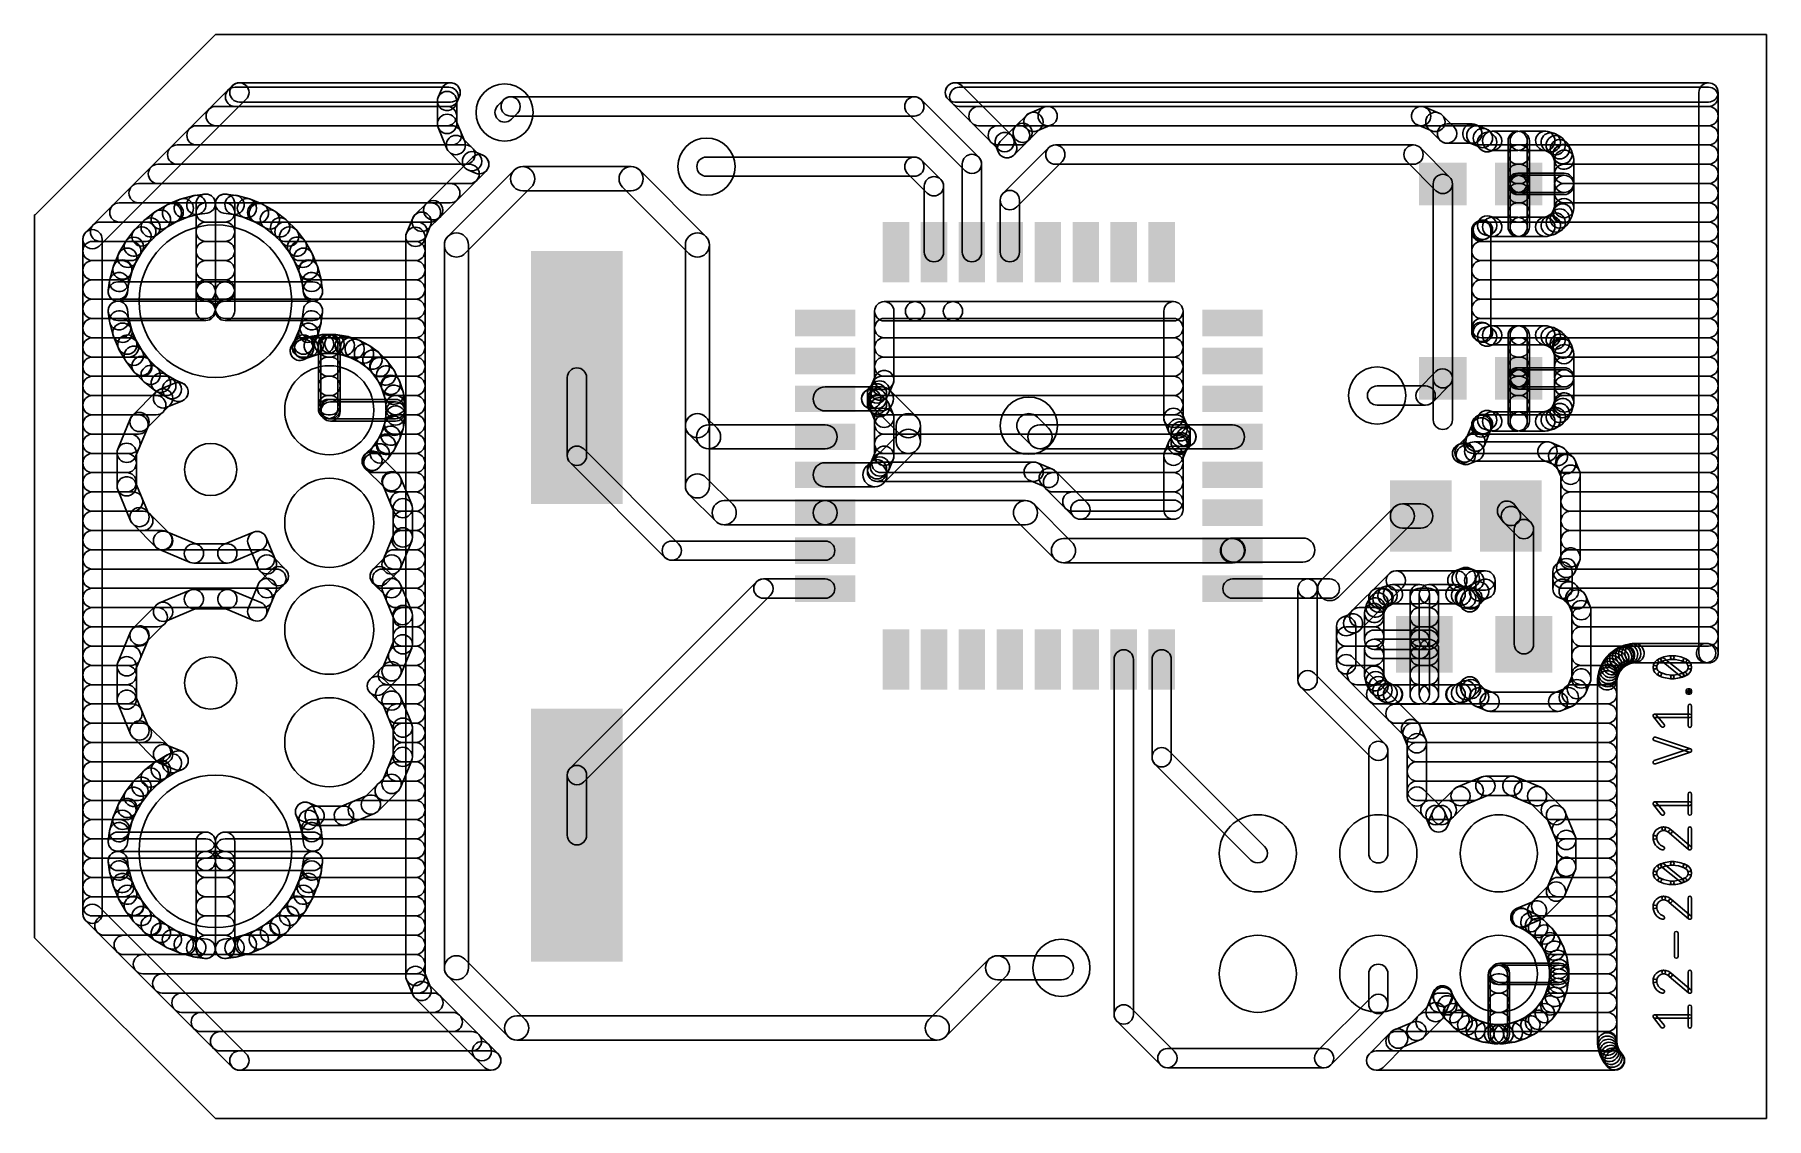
# Model space of a CAD drawing. Extents: x 0 to 36.5, y 0 to 22.9.
import ezdxf

# ---------------------------------------------------------------- set-up
doc = ezdxf.new("R2010")
doc.units = 0
for name, color, linetype in [('1', 12, 'CONTINUOUS'), ('17', 110, 'CONTINUOUS'), ('18', 110, 'CONTINUOUS'), ('20', 31, 'CONTINUOUS')]:
    doc.layers.add(name, color=color, linetype=linetype)

# ---------------------------------------------------------------- blocks, each defined once
blk = doc.blocks.new('ROUNDP')
blk.add_circle((0, 0), 0.5)
blk = doc.blocks.new('RECT')
blk.add_solid([(-0.5, -0.5), (0.5, -0.5), (-0.5, 0.5), (0.5, 0.5)])
blk = doc.blocks.new('ROUNDV')
blk.add_circle((0, 0), 0.5)

msp = doc.modelspace()

# ---------------------------------------------------------------- linework, layer by layer
at = {"layer": '1'}
for points in [[(1.3629, 18.3913), (4.4587, 21.4871, 1), (4.1713, 21.7745), (1.0755, 18.6787, 1)], [(4.2234, 21.336), (8.7301, 21.336, 1), (8.7301, 21.7424), (4.2234, 21.7424, 1)], [(4.315, 21.4276), (8.768, 21.4276, 1), (8.768, 21.834), (4.315, 21.834, 1)], [(8.5803, 21.7086), (8.5055, 21.528, 1), (8.8809, 21.3725), (8.9557, 21.553, 1)], [(8.49, 21.4502), (8.49, 20.9678, 1), (8.8964, 20.9678), (8.8964, 21.4502, 1)], [(9.8893, 21.4797), (9.7623, 21.3527, 1), (10.0497, 21.0653), (10.1767, 21.1923, 1)], [(18.542, 21.5392), (10.033, 21.5392, 1), (10.033, 21.1328), (18.542, 21.1328, 1)], [(19.8987, 20.2667), (18.6857, 21.4797, 1), (18.3983, 21.1923), (19.6113, 19.9793, 1)], [(20.5877, 20.7271), (19.5403, 21.7745, 1), (19.253, 21.4871), (20.3004, 20.4397, 1)], [(19.3967, 21.4276), (35.2808, 21.4276, 1), (35.2808, 21.834), (19.3967, 21.834, 1)], [(19.4883, 21.336), (35.2808, 21.336, 1), (35.2808, 21.7424), (19.4883, 21.7424, 1)], [(35.0776, 21.6308), (35.0776, 9.8045, 1), (35.484, 9.8045), (35.484, 21.6308, 1)], [(3.817, 20.9296), (8.6932, 20.9296, 1), (8.6932, 21.336), (3.817, 21.336, 1)], [(8.5055, 20.89), (8.6901, 20.4442, 1), (9.0656, 20.5998), (8.8809, 21.0455, 1)], [(19.8947, 20.9296), (35.2808, 20.9296, 1), (35.2808, 21.336), (19.8947, 21.336, 1)], [(20.9097, 21.1527), (20.6811, 20.9241, 1), (20.9684, 20.6367), (21.1971, 20.8654, 1)], [(21.2744, 21.3205), (20.9756, 21.1968, 1), (21.1311, 20.8213), (21.4299, 20.9451, 1)], [(29.2247, 21.336), (21.3521, 21.336, 1), (21.3521, 20.9296), (29.2247, 20.9296, 1)], [(29.6012, 21.1968), (29.3024, 21.3205, 1), (29.1469, 20.9451), (29.4457, 20.8213, 1)], [(29.9136, 20.9063), (29.6671, 21.1527, 1), (29.3797, 20.8654), (29.6262, 20.6189, 1)], [(3.4106, 20.5232), (8.7932, 20.5232, 1), (8.7932, 20.9296), (3.4106, 20.9296, 1)], [(20.3011, 20.5232), (20.7707, 20.5232, 1), (20.7707, 20.9296), (20.3011, 20.9296, 1)], [(20.6811, 20.9241), (20.3542, 20.5972, 1), (20.6415, 20.3098), (20.9684, 20.6367, 1)], [(30.3013, 20.9658), (29.7699, 20.9658, 1), (29.7699, 20.5594), (30.3013, 20.5594, 1)], [(30.6031, 20.8575), (30.379, 20.9503, 1), (30.2235, 20.5749), (30.4475, 20.4821, 1)], [(30.3886, 20.5232), (35.2808, 20.5232, 1), (35.2808, 20.9296), (30.3886, 20.9296, 1)], [(30.7571, 20.7254), (30.669, 20.8135, 1), (30.3816, 20.5261), (30.4697, 20.438, 1)], [(30.6672, 20.8065), (30.5608, 20.778, 1), (30.666, 20.3854), (30.7724, 20.4139, 1)], [(31.2582, 20.8134), (30.7198, 20.8134, 1), (30.7198, 20.407), (31.2582, 20.407, 1)], [(31.4614, 19.7248), (31.4614, 20.6102, 1), (31.055, 20.6102), (31.055, 19.7248, 1)], [(31.8402, 20.8134), (31.3018, 20.8134, 1), (31.3018, 20.407), (31.8402, 20.407, 1)], [(31.0986, 20.6102), (31.0986, 19.7248, 1), (31.505, 19.7248), (31.505, 20.6102, 1)], [(32.0091, 20.7753), (31.8928, 20.8065, 1), (31.7876, 20.4139), (31.9039, 20.3828, 1)], [(3.0042, 20.1168), (9.0798, 20.1168, 1), (9.0798, 20.5232), (3.0042, 20.5232, 1)], [(8.7342, 20.3783), (9.0753, 20.0372, 1), (9.3627, 20.3245), (9.0215, 20.6657, 1)], [(20.6856, 20.5313), (20.6318, 20.6612, 1), (20.2563, 20.5057), (20.3101, 20.3758, 1)], [(20.6987, 19.2175), (21.6575, 20.1763, 1), (21.3701, 20.4637), (20.4113, 19.5049, 1)], [(21.5138, 20.1168), (29.063, 20.1168, 1), (29.063, 20.5232), (21.5138, 20.5232, 1)], [(28.9193, 20.1763), (29.5363, 19.5593, 1), (29.8237, 19.8467), (29.2067, 20.4637, 1)], [(31.2582, 20.1168), (31.3018, 20.1168, 1), (31.3018, 20.5232), (31.2582, 20.5232, 1)], [(32.1623, 20.6948), (32.0581, 20.755, 1), (31.8549, 20.4031), (31.9591, 20.3429, 1)], [(32.2895, 20.5774), (32.2044, 20.6625, 1), (31.917, 20.3752), (32.0022, 20.29, 1)], [(32.382, 20.4311), (32.3218, 20.5353, 1), (31.9699, 20.3321), (32.0301, 20.2279, 1)], [(32.4335, 20.2658), (32.4023, 20.3821, 1), (32.0098, 20.2769), (32.0409, 20.1606, 1)], [(32.2086, 20.1168), (35.2808, 20.1168, 1), (35.2808, 20.5232), (32.2086, 20.5232, 1)], [(2.5978, 19.7104), (9.1673, 19.7104, 1), (9.1673, 20.1168), (2.5978, 20.1168, 1)], [(9.2277, 20.2614), (8.2571, 19.2908, 1), (8.5445, 19.0034), (9.5151, 19.974, 1)], [(9.1412, 19.9931), (9.2936, 19.93, 1), (9.4492, 20.3054), (9.2968, 20.3686, 1)], [(18.542, 20.2692), (14.1605, 20.2692, 1), (14.1605, 19.8628), (18.542, 19.8628, 1)], [(19.0987, 19.7967), (18.6857, 20.2097, 1), (18.3983, 19.9223), (18.8113, 19.5093, 1)], [(19.9582, 18.2626), (19.9582, 20.123, 1), (19.5518, 20.123), (19.5518, 18.2626, 1)], [(31.2582, 19.7104), (31.3018, 19.7104, 1), (31.3018, 20.1168), (31.2582, 20.1168, 1)], [(32.4404, 19.7248), (32.4404, 20.2132, 1), (32.034, 20.2132), (32.034, 19.7248, 1)], [(32.2372, 19.7104), (35.2808, 19.7104, 1), (35.2808, 20.1168), (32.2372, 20.1168, 1)], [(2.1914, 19.304), (8.7609, 19.304, 1), (8.7609, 19.7104), (2.1914, 19.7104, 1)], [(9.0696, 18.2354), (10.4666, 19.6324, 1), (10.1074, 19.9916), (8.7104, 18.5946, 1)], [(10.287, 19.558), (12.573, 19.558, 1), (12.573, 20.066), (10.287, 20.066, 1)], [(14.1496, 18.5946), (12.7526, 19.9916, 1), (12.3934, 19.6324), (13.7904, 18.2354, 1)], [(19.1582, 18.2626), (19.1582, 19.653, 1), (18.7518, 19.653), (18.7518, 18.2626, 1)], [(29.4768, 19.703), (29.4768, 15.603, 1), (29.8832, 15.603), (29.8832, 19.703, 1)], [(29.4768, 19.703), (29.4768, 14.7286, 1), (29.8832, 14.7286), (29.8832, 19.703, 1)], [(31.3018, 19.928), (31.2582, 19.928, 1), (31.2582, 19.5216), (31.3018, 19.5216, 1)], [(31.4614, 18.7958), (31.4614, 19.6812, 1), (31.055, 19.6812), (31.055, 18.7958, 1)], [(31.2582, 19.478), (31.3018, 19.478, 1), (31.3018, 19.8844), (31.2582, 19.8844, 1)], [(31.2582, 19.304), (31.3018, 19.304, 1), (31.3018, 19.7104), (31.2582, 19.7104, 1)], [(31.505, 19.6812), (31.505, 19.7248, 1), (31.0986, 19.7248), (31.0986, 19.6812, 1)], [(31.3018, 19.5216), (32.2372, 19.5216, 1), (32.2372, 19.928), (31.3018, 19.928, 1)], [(31.0986, 19.6812), (31.0986, 18.7958, 1), (31.505, 18.7958), (31.505, 19.6812, 1)], [(32.2372, 19.8844), (31.3018, 19.8844, 1), (31.3018, 19.478), (32.2372, 19.478, 1)], [(32.4404, 19.1928), (32.4404, 19.6812, 1), (32.034, 19.6812), (32.034, 19.1928, 1)], [(32.2372, 19.304), (35.2808, 19.304, 1), (35.2808, 19.7104), (32.2372, 19.7104, 1)], [(3.067, 19.3775), (2.8169, 19.2739, 1), (2.9724, 18.8985), (3.2225, 19.0021, 1)], [(3.3536, 19.4561), (3.0921, 19.3861, 1), (3.1973, 18.9935), (3.4588, 19.0636, 1)], [(3.5803, 19.4877), (3.3797, 19.4613, 1), (3.4328, 19.0584), (3.6333, 19.0848, 1)], [(3.81, 17.4332), (3.81, 19.2863, 1), (3.4036, 19.2863), (3.4036, 17.4332, 1)], [(3.81, 19.2863), (3.81, 17.4332, 1), (4.2164, 17.4332), (4.2164, 19.2863, 1)], [(4.2403, 19.4613), (4.0397, 19.4877, 1), (3.9867, 19.0848), (4.1872, 19.0584, 1)], [(4.5279, 19.3861), (4.2664, 19.4561, 1), (4.1612, 19.0636), (4.4227, 18.9935, 1)], [(4.8031, 19.2739), (4.553, 19.3775, 1), (4.3975, 19.0021), (4.6476, 18.8985, 1)], [(8.2571, 19.2908), (8.0142, 19.0479, 1), (8.3016, 18.7605), (8.5445, 19.0034, 1)], [(20.7582, 18.2626), (20.7582, 19.3612, 1), (20.3518, 19.3612), (20.3518, 18.2626, 1)], [(32.4023, 19.0239), (32.4335, 19.1402, 1), (32.0409, 19.2454), (32.0098, 19.1291, 1)], [(1.785, 18.8976), (2.9299, 18.8976, 1), (2.9299, 19.304), (1.785, 19.304, 1)], [(2.3017, 18.9297), (2.1103, 18.7383, 1), (2.3977, 18.4509), (2.5891, 18.6423, 1)], [(2.5365, 19.112), (2.3217, 18.9472, 1), (2.5691, 18.6248), (2.7839, 18.7896, 1)], [(2.793, 19.2622), (2.5586, 19.1268, 1), (2.7618, 18.7749), (2.9962, 18.9102, 1)], [(3.6068, 18.8976), (4.0132, 18.8976, 1), (4.0132, 19.304), (3.6068, 19.304, 1)], [(4.6901, 18.8976), (8.3545, 18.8976, 1), (8.3545, 19.304), (4.6901, 19.304, 1)], [(5.0614, 19.1268), (4.827, 19.2622, 1), (4.6238, 18.9102), (4.8582, 18.7749, 1)], [(5.2983, 18.9472), (5.0835, 19.112, 1), (4.8361, 18.7896), (5.0509, 18.6248, 1)], [(5.5097, 18.7383), (5.3183, 18.9297, 1), (5.0309, 18.6423), (5.2223, 18.4509, 1)], [(7.9701, 18.9819), (7.8387, 18.6645, 1), (8.2141, 18.509), (8.3456, 18.8264, 1)], [(30.669, 18.5925), (30.7571, 18.6806, 1), (30.4697, 18.968), (30.3816, 18.8799, 1)], [(30.5608, 18.628), (30.6672, 18.5995, 1), (30.7724, 18.9921), (30.666, 19.0206, 1)], [(30.7198, 18.5926), (31.2582, 18.5926, 1), (31.2582, 18.999), (30.7198, 18.999, 1)], [(31.2582, 18.8976), (31.3018, 18.8976, 1), (31.3018, 19.304), (31.2582, 19.304, 1)], [(31.3018, 18.5926), (31.8402, 18.5926, 1), (31.8402, 18.999), (31.3018, 18.999, 1)], [(31.8928, 18.5995), (32.0091, 18.6307, 1), (31.9039, 19.0232), (31.7876, 18.9921, 1)], [(32.0581, 18.651), (32.1623, 18.7112, 1), (31.9591, 19.0631), (31.8549, 19.0029, 1)], [(32.2044, 18.7435), (32.2895, 18.8286, 1), (32.0022, 19.116), (31.917, 19.0308, 1)], [(32.3218, 18.8707), (32.382, 18.9749, 1), (32.0301, 19.1781), (31.9699, 19.0739, 1)], [(32.2125, 18.8976), (35.2808, 18.8976, 1), (35.2808, 19.304), (32.2125, 19.304, 1)], [(1.4224, 4.315), (1.4224, 18.535, 1), (1.016, 18.535), (1.016, 4.315, 1)], [(1.3786, 18.4912), (2.3538, 18.4912, 1), (2.3538, 18.8976), (1.3786, 18.8976, 1)], [(2.0928, 18.7183), (1.928, 18.5035, 1), (2.2504, 18.2561), (2.4152, 18.4709, 1)], [(3.6068, 18.4912), (4.0132, 18.4912, 1), (4.0132, 18.8976), (3.6068, 18.8976, 1)], [(5.2662, 18.4912), (8.071, 18.4912, 1), (8.071, 18.8976), (5.2662, 18.8976, 1)], [(5.692, 18.5035), (5.5272, 18.7183, 1), (5.2048, 18.4709), (5.3696, 18.2561, 1)], [(7.8232, 18.5868), (7.8232, 3.0032, 1), (8.2296, 3.0032), (8.2296, 18.5868, 1)], [(8.636, 18.415), (8.636, 3.175, 1), (9.144, 3.175), (9.144, 18.415, 1)], [(14.224, 14.605), (14.224, 18.415, 1), (13.716, 18.415), (13.716, 14.605, 1)], [(30.5706, 18.535), (30.6031, 18.5485, 1), (30.4476, 18.9239), (30.415, 18.9105, 1)], [(30.696, 16.5833), (30.696, 18.7227, 1), (30.2896, 18.7227), (30.2896, 16.5833, 1)], [(30.4928, 18.4912), (35.2808, 18.4912, 1), (35.2808, 18.8976), (30.4928, 18.8976, 1)], [(1.2192, 18.0848), (2.0362, 18.0848, 1), (2.0362, 18.4912), (1.2192, 18.4912, 1)], [(1.7661, 18.2231), (1.6625, 17.973, 1), (2.0379, 17.8175), (2.1415, 18.0676, 1)], [(1.9132, 18.4814), (1.7778, 18.247, 1), (2.1298, 18.0438), (2.2651, 18.2782, 1)], [(3.6068, 18.0848), (4.0132, 18.0848, 1), (4.0132, 18.4912), (3.6068, 18.4912, 1)], [(5.8422, 18.247), (5.7068, 18.4814, 1), (5.3549, 18.2782), (5.4902, 18.0438, 1)], [(5.5838, 18.0848), (8.0264, 18.0848, 1), (8.0264, 18.4912), (5.5838, 18.4912, 1)], [(5.9575, 17.973), (5.8539, 18.2231, 1), (5.4785, 18.0676), (5.5821, 17.8175, 1)], [(30.4928, 18.0848), (35.2808, 18.0848, 1), (35.2808, 18.4912), (30.4928, 18.4912, 1)], [(1.2192, 17.6784), (1.8465, 17.6784, 1), (1.8465, 18.0848), (1.2192, 18.0848, 1)], [(1.6539, 17.9479), (1.5839, 17.6864, 1), (1.9764, 17.5812), (2.0465, 17.8427, 1)], [(3.6068, 17.6784), (4.0132, 17.6784, 1), (4.0132, 18.0848), (3.6068, 18.0848, 1)], [(6.0361, 17.6864), (5.9661, 17.9479, 1), (5.5735, 17.8427), (5.6436, 17.5812, 1)], [(5.7735, 17.6784), (8.0264, 17.6784, 1), (8.0264, 18.0848), (5.7735, 18.0848, 1)], [(30.4928, 17.6784), (35.2808, 17.6784, 1), (35.2808, 18.0848), (30.4928, 18.0848, 1)], [(1.2192, 17.272), (1.7593, 17.272, 1), (1.7593, 17.6784), (1.2192, 17.6784, 1)], [(1.7537, 17.23), (3.6068, 17.23, 1), (3.6068, 17.6364), (1.7537, 17.6364, 1)], [(1.5787, 17.6603), (1.5523, 17.4597, 1), (1.9552, 17.4067), (1.9816, 17.6072, 1)], [(3.6068, 17.272), (4.0132, 17.272, 1), (4.0132, 17.6784), (3.6068, 17.6784, 1)], [(4.0132, 17.6364), (3.6068, 17.6364, 1), (3.6068, 17.23), (4.0132, 17.23, 1)], [(3.4036, 17.4332), (3.4036, 17.0268, 1), (3.81, 17.0268), (3.81, 17.4332, 1)], [(4.2164, 17.0268), (4.2164, 17.4332, 1), (3.81, 17.4332), (3.81, 17.0268, 1)], [(4.0132, 17.23), (5.8663, 17.23, 1), (5.8663, 17.6364), (4.0132, 17.6364, 1)], [(6.0677, 17.4597), (6.0413, 17.6603, 1), (5.6384, 17.6072), (5.6648, 17.4067, 1)], [(5.8607, 17.272), (8.0264, 17.272, 1), (8.0264, 17.6784), (5.8607, 17.6784, 1)], [(30.4928, 17.272), (35.2808, 17.272, 1), (35.2808, 17.6784), (30.4928, 17.6784, 1)], [(1.2192, 16.8656), (3.6068, 16.8656, 1), (3.6068, 17.272), (1.2192, 17.272, 1)], [(3.6068, 17.23), (1.7537, 17.23, 1), (1.7537, 16.8236), (3.6068, 16.8236, 1)], [(1.5523, 17.0003), (1.5787, 16.7997, 1), (1.9816, 16.8528), (1.9552, 17.0533, 1)], [(4.0132, 16.8656), (8.0264, 16.8656, 1), (8.0264, 17.272), (4.0132, 17.272, 1)], [(5.8663, 17.23), (4.0132, 17.23, 1), (4.0132, 16.8236), (5.8663, 16.8236, 1)], [(6.0413, 16.7997), (6.0677, 17.0003, 1), (5.6648, 17.0533), (5.6384, 16.8528, 1)], [(18.1102, 15.5693), (18.1102, 17.018, 1), (17.7038, 17.018), (17.7038, 15.5693, 1)], [(17.907, 16.8148), (18.5557, 16.8148, 1), (18.5557, 17.2212), (17.907, 17.2212, 1)], [(18.5557, 16.8148), (19.3557, 16.8148, 1), (19.3557, 17.2212), (18.5557, 17.2212, 1)], [(19.3557, 16.8148), (24.003, 16.8148, 1), (24.003, 17.2212), (19.3557, 17.2212, 1)], [(23.7998, 17.018), (23.7998, 14.7693, 1), (24.2062, 14.7693), (24.2062, 17.018, 1)], [(30.4928, 16.8656), (35.2808, 16.8656, 1), (35.2808, 17.272), (30.4928, 17.272, 1)], [(1.2192, 16.4592), (1.824, 16.4592, 1), (1.824, 16.8656), (1.2192, 16.8656, 1)], [(1.5839, 16.7736), (1.6539, 16.5121, 1), (2.0465, 16.6173), (1.9764, 16.8788, 1)], [(5.9661, 16.5121), (6.0361, 16.7736, 1), (5.6436, 16.8788), (5.5735, 16.6173, 1)], [(5.796, 16.4592), (8.0264, 16.4592, 1), (8.0264, 16.8656), (5.796, 16.8656, 1)], [(17.907, 16.4592), (24.003, 16.4592, 1), (24.003, 16.8656), (17.907, 16.8656, 1)], [(30.4928, 16.4592), (35.2808, 16.4592, 1), (35.2808, 16.8656), (30.4928, 16.8656, 1)], [(1.2192, 16.0528), (1.9876, 16.0528, 1), (1.9876, 16.4592), (1.2192, 16.4592, 1)], [(1.6625, 16.487), (1.7661, 16.2369, 1), (2.1415, 16.3924), (2.0379, 16.6425, 1)], [(1.7778, 16.213), (1.9132, 15.9786, 1), (2.2651, 16.1818), (2.1298, 16.4162, 1)], [(5.5815, 16.4057), (5.4972, 16.3628, 1), (5.6817, 16.0006), (5.766, 16.0436, 1)], [(5.7654, 16.0801), (5.8422, 16.213, 1), (5.4902, 16.4162), (5.4135, 16.2833, 1)], [(5.6323, 16.0528), (5.7702, 16.0528, 1), (5.7702, 16.4592), (5.6323, 16.4592, 1)], [(5.8539, 16.2369), (5.9575, 16.487, 1), (5.5821, 16.6425), (5.4785, 16.3924, 1)], [(5.8201, 16.4859), (5.6109, 16.4179, 1), (5.7365, 16.0314), (5.9457, 16.0993, 1)], [(6.0683, 16.5277), (5.8511, 16.4933, 1), (5.9147, 16.0919), (6.1318, 16.1263, 1)], [(6.1846, 16.5302), (6.1001, 16.5302, 1), (6.1001, 16.1238), (6.1846, 16.1238, 1)], [(6.3878, 14.9554), (6.3878, 16.327, 1), (5.9814, 16.327), (5.9814, 14.9554, 1)], [(6.1846, 16.0528), (6.2354, 16.0528, 1), (6.2354, 16.4592), (6.1846, 16.4592, 1)], [(6.3199, 16.5302), (6.2354, 16.5302, 1), (6.2354, 16.1238), (6.32, 16.1238, 1)], [(6.0322, 16.327), (6.0322, 14.9554, 1), (6.4386, 14.9554), (6.4386, 16.327, 1)], [(6.5689, 16.4933), (6.3517, 16.5277, 1), (6.2882, 16.1263), (6.5053, 16.0919, 1)], [(6.8091, 16.4179), (6.5999, 16.4859, 1), (6.4743, 16.0993), (6.6835, 16.0314, 1)], [(6.6498, 16.0528), (8.0264, 16.0528, 1), (8.0264, 16.4592), (6.6498, 16.4592, 1)], [(7.0344, 16.3059), (6.8385, 16.4057, 1), (6.654, 16.0436), (6.8499, 15.9438, 1)], [(17.907, 16.0528), (24.003, 16.0528, 1), (24.003, 16.4592), (17.907, 16.4592, 1)], [(30.6031, 16.7575), (30.5706, 16.771, 1), (30.415, 16.3955), (30.4476, 16.3821, 1)], [(30.7571, 16.6254), (30.669, 16.7135, 1), (30.3816, 16.4261), (30.4697, 16.338, 1)], [(30.6672, 16.7065), (30.5608, 16.678, 1), (30.666, 16.2854), (30.7724, 16.3139, 1)], [(31.2582, 16.7134), (30.7198, 16.7134, 1), (30.7198, 16.307), (31.2582, 16.307, 1)], [(31.4614, 15.6248), (31.4614, 16.5102, 1), (31.055, 16.5102), (31.055, 15.6248, 1)], [(31.2582, 16.0528), (31.3018, 16.0528, 1), (31.3018, 16.4592), (31.2582, 16.4592, 1)], [(31.8402, 16.7134), (31.3018, 16.7134, 1), (31.3018, 16.307), (31.8402, 16.307, 1)], [(31.0986, 16.5102), (31.0986, 15.6248, 1), (31.505, 15.6248), (31.505, 16.5102, 1)], [(32.0091, 16.6753), (31.8928, 16.7065, 1), (31.7876, 16.3139), (31.9039, 16.2828, 1)], [(32.1623, 16.5948), (32.0581, 16.655, 1), (31.8549, 16.3031), (31.9591, 16.2429, 1)], [(32.2895, 16.4774), (32.2044, 16.5625, 1), (31.917, 16.2752), (32.0022, 16.19, 1)], [(32.382, 16.3311), (32.3218, 16.4353, 1), (31.9699, 16.2321), (32.0301, 16.1279, 1)], [(32.1907, 16.0528), (35.2808, 16.0528, 1), (35.2808, 16.4592), (32.1907, 16.4592, 1)], [(32.4335, 16.1658), (32.4023, 16.2821, 1), (32.0098, 16.1769), (32.0409, 16.0606, 1)], [(1.928, 15.9565), (2.0928, 15.7417, 1), (2.4152, 15.9891), (2.2504, 16.2039, 1)], [(2.1103, 15.7217), (2.3017, 15.5303, 1), (2.5891, 15.8177), (2.3977, 16.0091, 1)], [(7.2395, 16.16), (7.0616, 16.2892, 1), (6.8227, 15.9604), (7.0006, 15.8312, 1)], [(7.4193, 15.9838), (7.2638, 16.1393, 1), (6.9764, 15.8519), (7.1319, 15.6964, 1)], [(32.4404, 15.6248), (32.4404, 16.1132, 1), (32.034, 16.1132), (32.034, 15.6248, 1)], [(1.2192, 15.6464), (2.2698, 15.6464, 1), (2.2698, 16.0528), (1.2192, 16.0528, 1)], [(2.3217, 15.5128), (2.5365, 15.348, 1), (2.7839, 15.6704), (2.5691, 15.8352, 1)], [(2.5586, 15.3332), (2.793, 15.1978, 1), (2.9962, 15.5498), (2.7618, 15.6851, 1)], [(6.1846, 15.6464), (6.2354, 15.6464, 1), (6.2354, 16.0528), (6.1846, 16.0528, 1)], [(7.2661, 15.6464), (8.0264, 15.6464, 1), (8.0264, 16.0528), (7.2661, 16.0528, 1)], [(7.5692, 15.7816), (7.44, 15.9595, 1), (7.1112, 15.7206), (7.2404, 15.5427, 1)], [(7.6857, 15.5585), (7.5859, 15.7544, 1), (7.2238, 15.5699), (7.3236, 15.374, 1)], [(11.6332, 13.97), (11.6332, 15.621, 1), (11.2268, 15.621), (11.2268, 13.97, 1)], [(18.0019, 15.2675), (18.0947, 15.4916, 1), (17.7193, 15.6471), (17.6265, 15.423, 1)], [(17.907, 15.6464), (24.003, 15.6464, 1), (24.003, 16.0528), (17.907, 16.0528, 1)], [(29.5363, 15.7467), (29.1733, 15.3837, 1), (29.4607, 15.0963), (29.8237, 15.4593, 1)], [(31.2582, 15.6464), (31.3018, 15.6464, 1), (31.3018, 16.0528), (31.2582, 16.0528, 1)], [(31.3018, 15.828), (31.2582, 15.828, 1), (31.2582, 15.4216), (31.3018, 15.4216, 1)], [(31.4614, 14.6958), (31.4614, 15.5812, 1), (31.055, 15.5812), (31.055, 14.6958, 1)], [(31.2582, 15.378), (31.3018, 15.378, 1), (31.3018, 15.7844), (31.2582, 15.7844, 1)], [(31.505, 15.5812), (31.505, 15.6248, 1), (31.0986, 15.6248), (31.0986, 15.5812, 1)], [(31.3018, 15.4216), (32.2372, 15.4216, 1), (32.2372, 15.828), (31.3018, 15.828, 1)], [(31.0986, 15.5812), (31.0986, 14.6958, 1), (31.505, 14.6958), (31.505, 15.5812, 1)], [(32.2372, 15.7844), (31.3018, 15.7844, 1), (31.3018, 15.378), (32.2372, 15.378, 1)], [(32.2372, 15.6464), (35.2808, 15.6464, 1), (35.2808, 16.0528), (32.2372, 16.0528, 1)], [(32.4404, 15.0928), (32.4404, 15.5812, 1), (32.034, 15.5812), (32.034, 15.0928, 1)], [(1.2192, 15.24), (2.7744, 15.24, 1), (2.7744, 15.6464), (1.2192, 15.6464, 1)], [(2.5641, 15.3235), (2.0665, 14.8259, 1), (2.3538, 14.5385), (2.8515, 15.0362, 1)], [(2.9576, 15.5032), (2.6301, 15.3676, 1), (2.7856, 14.9921), (3.1131, 15.1278, 1)], [(2.8169, 15.1861), (2.9576, 15.1278, 1), (3.1131, 15.5032), (2.9724, 15.5615, 1)], [(6.1846, 15.24), (6.2354, 15.24, 1), (6.2354, 15.6464), (6.1846, 15.6464, 1)], [(7.7659, 15.3199), (7.6979, 15.5291, 1), (7.3114, 15.4035), (7.3793, 15.1943, 1)], [(7.5121, 15.24), (8.0264, 15.24, 1), (8.0264, 15.6464), (7.5121, 15.6464, 1)], [(7.8077, 15.0717), (7.7733, 15.2889, 1), (7.3719, 15.2253), (7.4063, 15.0082, 1)], [(16.6624, 14.916), (17.85, 14.916, 1), (17.85, 15.424), (16.6624, 15.424, 1)], [(17.7136, 15.3568), (17.7136, 15.3568, 1), (17.5535, 14.9832), (17.5535, 14.9832, 1)], [(17.6978, 14.9772), (17.6978, 14.9772, 1), (17.5693, 15.3628), (17.5693, 15.3628, 1)], [(17.6335, 14.9668), (17.7546, 14.9668, 1), (17.7546, 15.3732), (17.6335, 15.3732, 1)], [(17.7546, 15.3732), (17.6336, 15.3732, 1), (17.6336, 14.9668), (17.7546, 14.9668, 1)], [(17.8983, 15.142), (17.9579, 15.2016, 1), (17.6705, 15.489), (17.6109, 15.4294, 1)], [(17.9578, 15.17), (17.9578, 15.2857, 1), (17.5514, 15.2857), (17.5514, 15.17, 1)], [(17.9578, 15.0543), (17.9578, 15.17, 1), (17.5514, 15.17), (17.5514, 15.0543, 1)], [(17.6704, 14.9904), (18.2354, 14.4254, 1), (18.5946, 14.7846), (18.0296, 15.3496, 1)], [(17.8547, 15.24), (24.003, 15.24, 1), (24.003, 15.6464), (17.8547, 15.6464, 1)], [(29.317, 15.4432), (28.2956, 15.4432, 1), (28.2956, 15.0368), (29.317, 15.0368, 1)], [(31.2582, 15.24), (31.3018, 15.24, 1), (31.3018, 15.6464), (31.2582, 15.6464, 1)], [(32.2372, 15.24), (35.2808, 15.24, 1), (35.2808, 15.6464), (32.2372, 15.6464, 1)], [(1.2192, 14.8336), (2.5648, 14.8336, 1), (2.5648, 15.24), (1.2192, 15.24, 1)], [(6.1846, 14.8336), (6.2354, 14.8336, 1), (6.2354, 15.24), (6.1846, 15.24, 1)], [(6.2354, 15.1586), (6.1846, 15.1586, 1), (6.1846, 14.7522), (6.2354, 14.7522, 1)], [(6.4386, 14.9046), (6.4386, 14.9554, 1), (6.0322, 14.9554), (6.0322, 14.9046, 1)], [(6.2354, 14.7522), (7.607, 14.7522, 1), (7.607, 15.1586), (6.2354, 15.1586, 1)], [(7.607, 15.1078), (6.2354, 15.1078, 1), (6.2354, 14.7014), (7.607, 14.7014, 1)], [(7.7733, 14.5711), (7.8077, 14.7883, 1), (7.4063, 14.8518), (7.3719, 14.6347, 1)], [(7.8102, 14.9554), (7.8102, 15.0399, 1), (7.4038, 15.0399), (7.4038, 14.9554, 1)], [(7.607, 14.8336), (8.0264, 14.8336, 1), (8.0264, 15.24), (7.607, 15.24, 1)], [(7.8102, 14.8201), (7.8102, 14.9046, 1), (7.4038, 14.9046), (7.4038, 14.8201, 1)], [(17.9579, 15.1384), (17.8983, 15.198, 1), (17.6109, 14.9106), (17.6705, 14.851, 1)], [(17.7721, 14.8336), (24.003, 14.8336, 1), (24.003, 15.24), (17.7721, 15.24, 1)], [(18.0947, 14.8484), (18.0019, 15.0725, 1), (17.6265, 14.9169), (17.7193, 14.6929, 1)], [(18.1102, 13.9693), (18.1102, 14.7707, 1), (17.7038, 14.7707), (17.7038, 13.9693, 1)], [(23.8153, 14.6916), (23.9081, 14.4675, 1), (24.2835, 14.623), (24.1907, 14.8471, 1)], [(31.2582, 14.8336), (31.3018, 14.8336, 1), (31.3018, 15.24), (31.2582, 15.24, 1)], [(32.0581, 14.551), (32.1623, 14.6112, 1), (31.9591, 14.9631), (31.8549, 14.9029, 1)], [(32.2044, 14.6435), (32.2895, 14.7286, 1), (32.0022, 15.016), (31.917, 14.9308, 1)], [(32.3218, 14.7707), (32.382, 14.8749, 1), (32.0301, 15.0781), (31.9699, 14.9739, 1)], [(32.4023, 14.9239), (32.4335, 15.0402, 1), (32.0409, 15.1454), (32.0098, 15.0291, 1)], [(32.2222, 14.8336), (35.2808, 14.8336, 1), (35.2808, 15.24), (32.2222, 15.24, 1)], [(1.2192, 14.4272), (2.1887, 14.4272, 1), (2.1887, 14.8336), (1.2192, 14.8336, 1)], [(2.0224, 14.7599), (1.7531, 14.1097, 1), (2.1285, 13.9542), (2.3979, 14.6044, 1)], [(7.6979, 14.3309), (7.7659, 14.5401, 1), (7.3793, 14.6657), (7.3114, 14.4565, 1)], [(7.577, 14.4272), (8.0264, 14.4272, 1), (8.0264, 14.8336), (7.577, 14.8336, 1)], [(14.3846, 14.5496), (14.1496, 14.7846, 1), (13.7904, 14.4254), (14.0254, 14.1904, 1)], [(14.224, 13.335), (14.224, 14.605, 1), (13.716, 14.605), (13.716, 13.335, 1)], [(16.6624, 14.624), (14.205, 14.624, 1), (14.205, 14.116), (16.6624, 14.116, 1)], [(17.907, 14.4272), (24.0606, 14.4272, 1), (24.0606, 14.8336), (17.907, 14.8336, 1)], [(18.669, 14.2743), (18.669, 14.605, 1), (18.161, 14.605), (18.161, 14.2743, 1)], [(21.3696, 14.5496), (21.1346, 14.7846, 1), (20.7754, 14.4254), (21.0104, 14.1904, 1)], [(25.2476, 14.624), (21.19, 14.624, 1), (21.19, 14.116), (25.2476, 14.116, 1)], [(23.9521, 14.4016), (24.0117, 14.342, 1), (24.2991, 14.6294), (24.2395, 14.689, 1)], [(23.9522, 14.4857), (23.9522, 14.37, 1), (24.3586, 14.37), (24.3586, 14.4857, 1)], [(30.5568, 14.1904), (30.6805, 14.4892, 1), (30.3051, 14.6447), (30.1813, 14.346, 1)], [(30.5706, 14.435), (30.6031, 14.4485, 1), (30.4476, 14.8239), (30.415, 14.8105, 1)], [(30.696, 14.5669), (30.696, 14.6227, 1), (30.2896, 14.6227), (30.2896, 14.5669, 1)], [(30.5113, 14.4272), (35.2808, 14.4272, 1), (35.2808, 14.8336), (30.5113, 14.8336, 1)], [(30.669, 14.4925), (30.7571, 14.5806, 1), (30.4697, 14.868), (30.3816, 14.7799, 1)], [(30.5608, 14.528), (30.6672, 14.4995, 1), (30.7724, 14.8921), (30.666, 14.9206, 1)], [(30.7198, 14.4926), (31.2582, 14.4926, 1), (31.2582, 14.899), (30.7198, 14.899, 1)], [(31.3018, 14.4926), (31.8402, 14.4926, 1), (31.8402, 14.899), (31.3018, 14.899, 1)], [(31.8928, 14.4995), (32.0091, 14.5307, 1), (31.9039, 14.9232), (31.7876, 14.8921, 1)], [(1.2192, 14.0208), (2.0204, 14.0208, 1), (2.0204, 14.4272), (1.2192, 14.4272, 1)], [(1.7376, 14.0319), (1.7376, 13.3281, 1), (2.144, 13.3281), (2.144, 14.0319, 1)], [(7.44, 13.9005), (7.5692, 14.0784, 1), (7.2404, 14.3172), (7.1112, 14.1394, 1)], [(7.5859, 14.1056), (7.6857, 14.3015, 1), (7.3236, 14.486), (7.2238, 14.2901, 1)], [(7.4182, 14.0208), (8.0264, 14.0208, 1), (8.0264, 14.4272), (7.4182, 14.4272, 1)], [(17.8903, 13.3904), (18.5946, 14.0947, 1), (18.2354, 14.4539), (17.5311, 13.7496, 1)], [(17.907, 14.0208), (24.1251, 14.0208, 1), (24.1251, 14.4272), (17.907, 14.4272, 1)], [(23.9081, 14.2725), (23.8153, 14.0484, 1), (24.1907, 13.8929), (24.2835, 14.1169, 1)], [(24.0117, 14.398), (23.9521, 14.3384, 1), (24.2395, 14.051), (24.2991, 14.1106, 1)], [(24.1554, 14.1668), (24.2764, 14.1668, 1), (24.2764, 14.5732), (24.1554, 14.5732, 1)], [(24.2764, 14.5732), (24.1554, 14.5732, 1), (24.1554, 14.1668), (24.2764, 14.1668, 1)], [(23.9522, 14.37), (23.9522, 14.2543, 1), (24.3586, 14.2543), (24.3586, 14.37, 1)], [(24.1983, 14.1824), (24.1983, 14.1824, 1), (24.3546, 14.5576), (24.3546, 14.5576, 1)], [(24.2081, 14.5614), (24.2081, 14.5613, 1), (24.3448, 14.1786), (24.3448, 14.1786, 1)], [(30.1653, 13.8299), (30.2182, 13.8518, 1), (30.0627, 14.2273), (30.0098, 14.2054, 1)], [(30.2841, 13.8959), (30.5127, 14.1245, 1), (30.2254, 14.4119), (29.9967, 14.1832, 1)], [(30.266, 14.2473), (30.0872, 14.1733, 1), (30.2428, 13.7978), (30.4215, 13.8719, 1)], [(30.3248, 14.0208), (35.2808, 14.0208, 1), (35.2808, 14.4272), (30.3248, 14.4272, 1)], [(31.8863, 14.2628), (30.3437, 14.2628, 1), (30.3437, 13.8564), (31.8863, 13.8564, 1)], [(32.1881, 14.1545), (31.964, 14.2473, 1), (31.8085, 13.8719), (32.0325, 13.7791, 1)], [(1.2192, 13.6144), (1.9408, 13.6144, 1), (1.9408, 14.0208), (1.2192, 14.0208, 1)], [(7.6672, 13.5783), (7.2485, 13.997, 1), (6.9611, 13.7097), (7.3798, 13.291, 1)], [(7.2243, 13.689), (7.2395, 13.7, 1), (7.0006, 14.0288), (6.9854, 14.0177, 1)], [(7.2638, 13.7207), (7.4193, 13.8762, 1), (7.1319, 14.1636), (6.9764, 14.0081, 1)], [(7.1406, 13.6144), (8.0264, 13.6144, 1), (8.0264, 14.0208), (7.1406, 14.0208, 1)], [(13.5737, 12.1137), (11.5737, 14.1137, 1), (11.2863, 13.8263), (13.2863, 11.8263, 1)], [(17.8983, 13.542), (17.9579, 13.6016, 1), (17.6705, 13.889), (17.6109, 13.8294, 1)], [(17.9578, 13.6336), (17.9578, 13.6857, 1), (17.5514, 13.6857), (17.5514, 13.6336, 1)], [(18.0019, 13.6675), (18.0947, 13.8916, 1), (17.7193, 14.0471), (17.6265, 13.823, 1)], [(17.8441, 13.6144), (24.003, 13.6144, 1), (24.003, 14.0208), (17.8441, 14.0208, 1)], [(23.7998, 13.9707), (23.7998, 12.8336, 1), (24.2062, 12.8336), (24.2062, 13.9707, 1)], [(30.2428, 14.1733), (30.1653, 14.2054, 1), (30.0097, 13.8299), (30.0872, 13.7978, 1)], [(32.4255, 13.939), (32.254, 14.1105, 1), (31.9666, 13.8231), (32.1381, 13.6516, 1)], [(32.2595, 13.6144), (35.2808, 13.6144, 1), (35.2808, 14.0208), (32.2595, 14.0208, 1)], [(32.5623, 13.649), (32.4695, 13.8731, 1), (32.0941, 13.7175), (32.1869, 13.4935, 1)], [(1.2192, 13.208), (1.9408, 13.208, 1), (1.9408, 13.6144), (1.2192, 13.6144, 1)], [(1.7531, 13.2503), (2.0224, 12.6001, 1), (2.3979, 12.7556), (2.1285, 13.4058, 1)], [(7.9471, 12.943), (7.7112, 13.5124, 1), (7.3358, 13.3569), (7.5717, 12.7874, 1)], [(7.5332, 13.208), (8.0264, 13.208, 1), (8.0264, 13.6144), (7.5332, 13.6144, 1)], [(14.7146, 12.9496), (14.1496, 13.5146, 1), (13.7904, 13.1554), (14.3554, 12.5904, 1)], [(16.6624, 13.316), (17.7107, 13.316, 1), (17.7107, 13.824), (16.6624, 13.824, 1)], [(21.0568, 13.8368), (17.7546, 13.8368, 1), (17.7546, 13.4304), (21.0568, 13.4304, 1)], [(21.4519, 13.6899), (21.1345, 13.8213, 1), (20.979, 13.4459), (21.2964, 13.3144, 1)], [(22.1864, 12.9773), (21.5179, 13.6458, 1), (21.2305, 13.3584), (21.899, 12.6899, 1)], [(21.4651, 13.208), (24.003, 13.208, 1), (24.003, 13.6144), (21.4651, 13.6144, 1)], [(32.5778, 11.8287), (32.5778, 13.5713, 1), (32.1714, 13.5713), (32.1714, 11.8287, 1)], [(32.3746, 13.208), (35.2808, 13.208, 1), (35.2808, 13.6144), (32.3746, 13.6144, 1)], [(1.2192, 12.8016), (2.0747, 12.8016, 1), (2.0747, 13.208), (1.2192, 13.208, 1)], [(7.7016, 12.8016), (8.0264, 12.8016, 1), (8.0264, 13.208), (7.7016, 13.208, 1)], [(21.8715, 12.8016), (24.003, 12.8016, 1), (24.003, 13.208), (21.8715, 13.208, 1)], [(32.3746, 12.8016), (35.2808, 12.8016, 1), (35.2808, 13.208), (32.3746, 13.208, 1)], [(1.2192, 12.3952), (2.2896, 12.3952, 1), (2.2896, 12.8016), (1.2192, 12.8016, 1)], [(2.0665, 12.5341), (2.5641, 12.0365, 1), (2.8515, 12.3238), (2.3538, 12.8215, 1)], [(7.9626, 12.2488), (7.9626, 12.8652, 1), (7.5562, 12.8652), (7.5562, 12.2488, 1)], [(7.7594, 12.3952), (8.0264, 12.3952, 1), (8.0264, 12.8016), (7.7594, 12.8016, 1)], [(16.6624, 13.024), (14.535, 13.024, 1), (14.535, 12.516), (16.6624, 12.516, 1)], [(20.885, 13.024), (16.6624, 13.024, 1), (16.6624, 12.516), (20.885, 12.516, 1)], [(21.8646, 12.1496), (21.0646, 12.9496, 1), (20.7054, 12.5904), (21.5054, 11.7904, 1)], [(24.003, 13.0368), (22.0427, 13.0368, 1), (22.0427, 12.6304), (24.003, 12.6304, 1)], [(27.4786, 10.9904), (29.0086, 12.5204, 1), (28.6494, 12.8796), (27.1194, 11.3496, 1)], [(28.829, 12.446), (29.215, 12.446, 1), (29.215, 12.954), (28.829, 12.954, 1)], [(31.2789, 12.8202), (31.1965, 12.9324, 1), (30.8688, 12.6921), (30.9511, 12.5798, 1)], [(30.9713, 12.5563), (31.2466, 12.281, 1), (31.534, 12.5684), (31.2587, 12.8437, 1)], [(32.3746, 12.3952), (35.2808, 12.3952, 1), (35.2808, 12.8016), (32.3746, 12.8016, 1)], [(7.7112, 11.6016), (7.9471, 12.171, 1), (7.5717, 12.3266), (7.3358, 11.7571, 1)], [(31.1871, 12.4247), (31.1871, 9.9949, 1), (31.5935, 9.9949), (31.5935, 12.4247, 1)], [(1.2192, 11.9888), (2.696, 11.9888, 1), (2.696, 12.3952), (1.2192, 12.3952, 1)], [(2.6301, 11.9924), (3.2803, 11.7231, 1), (3.4358, 12.0985), (2.7856, 12.3679, 1)], [(3.3581, 11.7076), (4.0619, 11.7076, 1), (4.0619, 12.114), (3.3581, 12.114, 1)], [(4.1397, 11.7231), (4.7702, 11.9842, 1), (4.6147, 12.3597), (3.9842, 12.0985, 1)], [(4.5047, 12.0942), (4.7087, 11.6016, 1), (5.0842, 11.7571), (4.8802, 12.2497, 1)], [(7.7359, 11.9888), (8.0264, 11.9888, 1), (8.0264, 12.3952), (7.7359, 12.3952, 1)], [(13.43, 11.7668), (16.6624, 11.7668, 1), (16.6624, 12.1732), (13.43, 12.1732, 1)], [(25.2476, 12.224), (21.685, 12.224, 1), (21.685, 11.716), (25.2476, 11.716, 1)], [(25.4272, 11.7904), (25.4398, 11.803, 1), (25.0806, 12.1622), (25.068, 12.1496, 1)], [(25.2602, 11.7286), (26.728, 11.7286, 1), (26.728, 12.2366), (25.2602, 12.2366, 1)], [(32.3746, 11.9888), (35.2808, 11.9888, 1), (35.2808, 12.3952), (32.3746, 12.3952, 1)], [(1.2192, 11.5824), (4.8525, 11.5824, 1), (4.8525, 11.9888), (1.2192, 11.9888, 1)], [(4.7528, 11.5356), (5.0021, 11.2863, 1), (5.2895, 11.5737), (5.0402, 11.823, 1)], [(7.4179, 11.2863), (7.6672, 11.5356, 1), (7.3798, 11.823), (7.1305, 11.5737, 1)], [(7.5675, 11.5824), (8.0264, 11.5824, 1), (8.0264, 11.9888), (7.5675, 11.9888, 1)], [(32.3468, 11.3823), (32.4255, 11.461, 1), (32.1381, 11.7484), (32.0594, 11.6697, 1)], [(32.4063, 11.1666), (32.4063, 11.526, 1), (31.9999, 11.526), (31.9999, 11.1666, 1)], [(32.4695, 11.5269), (32.5623, 11.751, 1), (32.1869, 11.9065), (32.0941, 11.6824, 1)], [(32.3567, 11.5824), (35.2808, 11.5824, 1), (35.2808, 11.9888), (32.3567, 11.9888, 1)], [(1.2192, 11.176), (5.095, 11.176, 1), (5.095, 11.5824), (1.2192, 11.5824, 1)], [(4.7087, 11.2584), (4.5047, 10.7658, 1), (4.8802, 10.6103), (5.0842, 11.1029, 1)], [(5.0021, 11.5737), (4.7528, 11.3243, 1), (5.0402, 11.037), (5.2895, 11.2863, 1)], [(7.6672, 11.3243), (7.4179, 11.5737, 1), (7.1305, 11.2863), (7.3798, 11.037, 1)], [(7.325, 11.176), (8.0264, 11.176, 1), (8.0264, 11.5824), (7.325, 11.5824, 1)], [(7.9471, 10.689), (7.7112, 11.2584, 1), (7.3358, 11.1029), (7.5717, 10.5334, 1)], [(15.2173, 11.3137), (11.2863, 7.3827, 1), (11.5737, 7.0953), (15.5047, 11.0263, 1)], [(16.6624, 11.3732), (15.361, 11.3732, 1), (15.361, 10.9668), (16.6624, 10.9668, 1)], [(25.2476, 10.9668), (26.83, 10.9668, 1), (26.83, 11.3732), (25.2476, 11.3732, 1)], [(27.0332, 9.238), (27.0332, 11.17, 1), (26.6268, 11.17), (26.6268, 9.238, 1)], [(26.83, 10.9668), (27.299, 10.9668, 1), (27.299, 11.3732), (26.83, 11.3732, 1)], [(27.9319, 10.2942), (28.8344, 11.1967, 1), (28.547, 11.4841), (27.6445, 10.5816, 1)], [(28.6907, 11.1372), (29.9863, 11.1372, 1), (29.9863, 11.5436), (28.6907, 11.5436, 1)], [(30.064, 11.1527), (30.2428, 11.2267, 1), (30.0872, 11.6022), (29.9085, 11.5281, 1)], [(30.0799, 11.176), (30.2501, 11.176, 1), (30.2501, 11.5824), (30.0799, 11.5824, 1)], [(30.0872, 11.2267), (30.266, 11.1527, 1), (30.4215, 11.5281), (30.2428, 11.6022, 1)], [(30.3437, 11.1372), (30.5775, 11.1372, 1), (30.5775, 11.5436), (30.3437, 11.5436, 1)], [(30.4997, 11.3543), (30.3672, 11.2994, 1), (30.5227, 10.924), (30.6553, 10.9788, 1)], [(30.3743, 11.3404), (30.3743, 11.1666, 1), (30.7807, 11.1666), (30.7807, 11.3404, 1)], [(32.2031, 11.176), (35.2808, 11.176, 1), (35.2808, 11.5824), (32.2031, 11.5824, 1)], [(32.4134, 11.2994), (32.2809, 11.3543, 1), (32.1253, 10.9788), (32.2578, 10.924, 1)], [(1.2192, 10.7696), (4.8104, 10.7696, 1), (4.8104, 11.176), (1.2192, 11.176, 1)], [(3.2803, 11.1369), (2.6301, 10.8676, 1), (2.7856, 10.4921), (3.4358, 10.7615, 1)], [(4.0619, 11.1524), (3.3581, 11.1524, 1), (3.3581, 10.746), (4.0619, 10.746, 1)], [(4.7702, 10.8758), (4.1397, 11.1369, 1), (3.9842, 10.7615), (4.6147, 10.5003, 1)], [(7.6096, 10.7696), (8.0264, 10.7696, 1), (8.0264, 11.176), (7.6096, 11.176, 1)], [(28.068, 10.824), (28.0368, 10.7077, 1), (28.4294, 10.6025), (28.4605, 10.7188, 1)], [(28.1485, 10.9772), (28.0883, 10.873, 1), (28.4402, 10.6698), (28.5004, 10.774, 1)], [(28.3231, 10.7696), (28.4304, 10.7696, 1), (28.4304, 11.176), (28.3231, 11.176, 1)], [(28.2659, 11.1044), (28.1808, 11.0193, 1), (28.4681, 10.7319), (28.5533, 10.8171, 1)], [(28.4122, 11.1969), (28.308, 11.1367, 1), (28.5112, 10.7848), (28.6154, 10.845, 1)], [(28.5775, 11.2484), (28.4612, 11.2172, 1), (28.5664, 10.8247), (28.6827, 10.8558, 1)], [(29.1935, 11.2553), (28.6301, 11.2553, 1), (28.6301, 10.8489), (29.1935, 10.8489, 1)], [(29.3967, 10.0917), (29.3967, 11.0521, 1), (28.9903, 11.0521), (28.9903, 10.0917, 1)], [(29.1935, 10.7696), (29.3871, 10.7696, 1), (29.3871, 11.176), (29.1935, 11.176, 1)], [(29.9505, 11.2553), (29.3871, 11.2553, 1), (29.3871, 10.8489), (29.9505, 10.8489, 1)], [(29.1839, 11.0521), (29.1839, 10.0917, 1), (29.5903, 10.0917), (29.5903, 11.0521, 1)], [(30.1194, 11.2172), (30.0031, 11.2484, 1), (29.8979, 10.8558), (30.0142, 10.8247, 1)], [(30.2726, 11.1367), (30.1684, 11.1969, 1), (29.9652, 10.845), (30.0694, 10.7848, 1)], [(30.1502, 10.7696), (30.3061, 10.7696, 1), (30.3061, 11.176), (30.1502, 11.176, 1)], [(30.3932, 11.0259), (30.3147, 11.1044, 1), (30.0273, 10.8171), (30.1058, 10.7386, 1)], [(30.0858, 11.018), (30.0618, 10.96, 1), (30.4372, 10.8045), (30.4612, 10.8625, 1)], [(30.3013, 11.2554), (30.1298, 11.0839, 1), (30.4172, 10.7965), (30.5887, 10.968, 1)], [(32.6508, 11.0839), (32.4793, 11.2554, 1), (32.1919, 10.968), (32.3634, 10.7965, 1)], [(32.4745, 10.7696), (35.2808, 10.7696, 1), (35.2808, 11.176), (32.4745, 11.176, 1)], [(32.7876, 10.7939), (32.6948, 11.018, 1), (32.3194, 10.8624), (32.4122, 10.6384, 1)], [(1.2192, 10.3632), (2.5944, 10.3632, 1), (2.5944, 10.7696), (1.2192, 10.7696, 1)], [(2.5641, 10.8235), (2.0665, 10.3259, 1), (2.3538, 10.0385), (2.8515, 10.5362, 1)], [(7.9626, 9.9948), (7.9626, 10.6112, 1), (7.5562, 10.6112), (7.5562, 9.9948, 1)], [(7.7594, 10.3632), (8.0264, 10.3632, 1), (8.0264, 10.7696), (7.7594, 10.7696, 1)], [(27.7206, 10.1899), (27.8659, 10.2501, 1), (27.7104, 10.6256), (27.5651, 10.5654, 1)], [(27.9167, 10.3632), (28.2331, 10.3632, 1), (28.2331, 10.7696), (27.9167, 10.7696, 1)], [(28.0299, 10.6551), (28.0299, 10.0917, 1), (28.4363, 10.0917), (28.4363, 10.6551, 1)], [(29.1935, 10.3632), (29.3871, 10.3632, 1), (29.3871, 10.7696), (29.1935, 10.7696, 1)], [(32.8031, 9.2736), (32.8031, 10.7162, 1), (32.3967, 10.7162), (32.3967, 9.2736, 1)], [(32.5999, 10.3632), (35.2808, 10.3632, 1), (35.2808, 10.7696), (32.5999, 10.7696, 1)], [(1.2192, 9.9568), (2.201, 9.9568, 1), (2.201, 10.3632), (1.2192, 10.3632, 1)], [(2.0224, 10.2599), (1.7531, 9.6097, 1), (2.1285, 9.4542), (2.3979, 10.1044, 1)], [(7.7594, 9.9568), (8.0264, 9.9568, 1), (8.0264, 10.3632), (7.7594, 10.3632, 1)], [(27.846, 9.5746), (27.846, 10.3777, 1), (27.4396, 10.3777), (27.4396, 9.5746, 1)], [(27.6428, 9.9568), (28.2331, 9.9568, 1), (28.2331, 10.3632), (27.6428, 10.3632, 1)], [(28.2331, 9.8885), (29.1935, 9.8885, 1), (29.1935, 10.2949), (28.2331, 10.2949, 1)], [(29.1935, 9.9568), (29.3871, 9.9568, 1), (29.3871, 10.3632), (29.1935, 10.3632, 1)], [(28.9903, 10.0917), (28.9903, 9.8981, 1), (29.3967, 9.8981), (29.3967, 10.0917, 1)], [(29.3871, 10.2949), (29.1935, 10.2949, 1), (29.1935, 9.8885), (29.3871, 9.8885, 1)], [(32.5999, 9.9568), (35.2808, 9.9568, 1), (35.2808, 10.3632), (32.5999, 10.3632, 1)], [(1.2192, 9.5504), (2.0326, 9.5504, 1), (2.0326, 9.9568), (1.2192, 9.9568, 1)], [(7.7112, 9.3476), (7.9471, 9.917, 1), (7.5717, 10.0726), (7.3358, 9.5031, 1)], [(7.6595, 9.5504), (8.0264, 9.5504, 1), (8.0264, 9.9568), (7.6595, 9.9568, 1)], [(23.1582, 2.191), (23.1582, 9.6774, 1), (22.7518, 9.6774), (22.7518, 2.191, 1)], [(23.5518, 9.6774), (23.5518, 7.614, 1), (23.9582, 7.614), (23.9582, 9.6774, 1)], [(27.6428, 9.5504), (28.2331, 9.5504, 1), (28.2331, 9.9568), (27.6428, 9.9568, 1)], [(29.1935, 10.1013), (28.2331, 10.1013, 1), (28.2331, 9.6949), (29.1935, 9.6949, 1)], [(28.0299, 9.8981), (28.0299, 9.3347, 1), (28.4363, 9.3347), (28.4363, 9.8981, 1)], [(29.3967, 8.9377), (29.3967, 9.8981, 1), (28.9903, 9.8981), (28.9903, 8.9377, 1)], [(29.1935, 9.6949), (29.3871, 9.6949, 1), (29.3871, 10.1013), (29.1935, 10.1013, 1)], [(29.1935, 9.5504), (29.3871, 9.5504, 1), (29.3871, 9.9568), (29.1935, 9.9568, 1)], [(29.1839, 9.8981), (29.1839, 8.9377, 1), (29.5903, 8.9377), (29.5903, 9.8981, 1)], [(32.5999, 9.5504), (33.4979, 9.5504, 1), (33.4979, 9.9568), (32.5999, 9.9568, 1)], [(33.204, 9.7995), (33.1556, 9.7511, 1), (33.443, 9.4638), (33.4914, 9.5122, 1)], [(33.2746, 9.8574), (33.221, 9.8147, 1), (33.4744, 9.497), (33.5279, 9.5397, 1)], [(33.3511, 9.907), (33.2931, 9.8706, 1), (33.5094, 9.5265), (33.5673, 9.5629, 1)], [(33.4328, 9.9478), (33.3711, 9.918, 1), (33.5474, 9.5519), (33.6091, 9.5816, 1)], [(33.5184, 9.9791), (33.4538, 9.9565, 1), (33.588, 9.5729), (33.6527, 9.5955, 1)], [(33.6071, 10.0006), (33.5403, 9.9854, 1), (33.6308, 9.5892), (33.6975, 9.6044, 1)], [(33.6976, 10.0121), (33.6295, 10.0044, 1), (33.675, 9.6006), (33.7431, 9.6083, 1)], [(35.2302, 10.0134), (33.7203, 10.0134, 1), (33.7203, 9.607), (35.2302, 9.607, 1)], [(35.3036, 10.0064), (35.2529, 10.0121, 1), (35.2074, 9.6083), (35.258, 9.6026, 1)], [(1.2192, 9.144), (1.9408, 9.144, 1), (1.9408, 9.5504), (1.2192, 9.5504, 1)], [(1.7376, 9.5319), (1.7376, 8.8281, 1), (2.144, 8.8281), (2.144, 9.5319, 1)], [(7.3584, 8.9728), (7.6672, 9.2816, 1), (7.3798, 9.569), (7.071, 9.2602, 1)], [(7.4454, 9.144), (8.0264, 9.144, 1), (8.0264, 9.5504), (7.4454, 9.5504, 1)], [(29.1537, 8.3511), (27.7865, 9.7183, 1), (27.4991, 9.431), (28.8664, 8.0637, 1)], [(27.8703, 9.144), (28.2331, 9.144, 1), (28.2331, 9.5504), (27.8703, 9.5504, 1)], [(28.0368, 9.2821), (28.068, 9.1658, 1), (28.4605, 9.271), (28.4294, 9.3873, 1)], [(29.1935, 9.144), (29.3871, 9.144, 1), (29.3871, 9.5504), (29.1935, 9.5504, 1)], [(32.5999, 9.144), (33.1628, 9.144, 1), (33.1628, 9.5504), (32.5999, 9.5504, 1)], [(32.9507, 9.3256), (32.943, 9.2576, 1), (33.3469, 9.2121), (33.3546, 9.2801, 1)], [(32.9698, 9.4148), (32.9545, 9.3481, 1), (33.3507, 9.2576), (33.366, 9.3244, 1)], [(32.9987, 9.5014), (32.9761, 9.4367, 1), (33.3597, 9.3025), (33.3823, 9.3671, 1)], [(33.0371, 9.5841), (33.0074, 9.5224, 1), (33.3736, 9.3461), (33.4033, 9.4078, 1)], [(33.0846, 9.662), (33.0481, 9.604, 1), (33.3922, 9.3878), (33.4287, 9.4458, 1)], [(33.1404, 9.7341), (33.0978, 9.6806, 1), (33.4155, 9.4272), (33.4582, 9.4807, 1)], [(34.265, 9.6189, 1), (34.2403, 9.6909, 0.3205), (34.1122, 9.5117, 1), (34.1884, 9.5117, -0.3205)], [(34.1884, 9.5117, 1), (34.1122, 9.5117, 0.3205), (34.2402, 9.3324, 1), (34.265, 9.4045, -0.3205)], [(34.5186, 9.6782, 1), (34.5186, 9.7544, 0.1139), (34.2359, 9.6892, 1), (34.2693, 9.6207, -0.1139)], [(34.747, 9.3777), (34.3378, 9.7051, 1), (34.2902, 9.6456), (34.6994, 9.3182, 1)], [(34.7679, 9.6207, 1), (34.8013, 9.6892, 0.1139), (34.5186, 9.7544, 1), (34.5186, 9.6782, -0.1139)], [(34.8488, 9.5117, 1), (34.925, 9.5117, 0.3205), (34.797, 9.6909, 1), (34.7722, 9.6189, -0.3205)], [(34.7722, 9.4045, 1), (34.797, 9.3324, 0.3204), (34.925, 9.5117, 1), (34.8488, 9.5117, -0.3204)], [(1.2192, 8.7376), (1.9408, 8.7376, 1), (1.9408, 9.144), (1.2192, 9.144, 1)], [(7.6672, 8.9513), (7.3584, 9.2602, 1), (7.071, 8.9728), (7.3798, 8.664, 1)], [(7.3904, 8.7376), (8.0264, 8.7376, 1), (8.0264, 9.144), (7.3904, 9.144, 1)], [(28.4647, 7.8907), (26.9737, 9.3817, 1), (26.6863, 9.0943), (28.1773, 7.6033, 1)], [(28.0883, 9.1168), (28.1485, 9.0126, 1), (28.5004, 9.2158), (28.4402, 9.32, 1)], [(28.2767, 8.7376), (28.6185, 8.7376, 1), (28.6185, 9.144), (28.2767, 9.144, 1)], [(28.1808, 8.9705), (28.2659, 8.8854, 1), (28.5533, 9.1727), (28.4681, 9.2579, 1)], [(28.308, 8.8531), (28.4122, 8.7929, 1), (28.6154, 9.1448), (28.5112, 9.205, 1)], [(28.4612, 8.7726), (28.5775, 8.7414, 1), (28.6827, 9.134), (28.5664, 9.1651, 1)], [(28.6301, 8.7345), (29.1935, 8.7345, 1), (29.1935, 9.1409), (28.6301, 9.1409, 1)], [(29.1935, 8.7376), (29.3871, 8.7376, 1), (29.3871, 9.144), (29.1935, 9.144, 1)], [(29.3871, 8.7345), (29.9505, 8.7345, 1), (29.9505, 9.1409), (29.3871, 9.1409, 1)], [(30.0031, 8.7414), (30.1194, 8.7726, 1), (30.0142, 9.1651), (29.8979, 9.134, 1)], [(29.9621, 8.7376), (30.3823, 8.7376, 1), (30.3823, 9.144), (29.9621, 9.144, 1)], [(30.1684, 8.7929), (30.2726, 8.8531, 1), (30.0694, 9.205), (29.9652, 9.1448, 1)], [(30.3147, 8.8854), (30.3932, 8.9639, 1), (30.1058, 9.2512), (30.0273, 9.1727, 1)], [(30.0618, 9.0298), (30.0858, 8.9718, 1), (30.4612, 9.1273), (30.4372, 9.1853, 1)], [(30.1298, 8.9059), (30.3013, 8.7344, 1), (30.5887, 9.0218), (30.4172, 9.1933, 1)], [(32.4793, 8.7344), (32.6508, 8.9059, 1), (32.3634, 9.1933), (32.1919, 9.0218, 1)], [(32.3983, 8.7376), (33.145, 8.7376, 1), (33.145, 9.144), (32.3983, 9.144, 1)], [(32.6948, 8.9718), (32.7876, 9.1959, 1), (32.4122, 9.3514), (32.3194, 9.1273, 1)], [(32.9418, 9.2348), (32.9418, 1.5998, 1), (33.3482, 1.5998), (33.3482, 9.2348, 1)], [(34.2693, 9.4027, 1), (34.2359, 9.3342, 0.1139), (34.5186, 9.269, 1), (34.5186, 9.3452, -0.1139)], [(34.5186, 9.3452, 1), (34.5186, 9.269, 0.1139), (34.8013, 9.3342, 1), (34.7679, 9.4027, -0.1139)], [(1.7531, 8.7503), (2.0224, 8.1001, 1), (2.3979, 8.2556), (2.1285, 8.9058, 1)], [(7.9471, 8.316), (7.7112, 8.8854, 1), (7.3358, 8.7299), (7.5717, 8.1604, 1)], [(30.3672, 8.6904), (30.5913, 8.5976, 1), (30.7468, 8.973), (30.5227, 9.0658, 1)], [(30.669, 8.5821), (32.1116, 8.5821, 1), (32.1116, 8.9885), (30.669, 8.9885, 1)], [(32.1893, 8.5976), (32.4134, 8.6904, 1), (32.2578, 9.0658), (32.0338, 8.973, 1)], [(34.8841, 8.9792), (34.8841, 9.0201, 1), (34.8079, 9.0201), (34.8079, 8.9792, 1)], [(34.846, 8.982), (34.8869, 8.982, 1), (34.8869, 9.0582), (34.846, 9.0582, 1)], [(34.8869, 9.0173), (34.846, 9.0173, 1), (34.846, 8.9411), (34.8869, 8.9411, 1)], [(34.8488, 9.0201), (34.8488, 8.9792, 1), (34.925, 8.9792), (34.925, 9.0201, 1)], [(1.2192, 8.3312), (2.0624, 8.3312, 1), (2.0624, 8.7376), (1.2192, 8.7376, 1)], [(7.6367, 8.3312), (8.0264, 8.3312, 1), (8.0264, 8.7376), (7.6367, 8.7376, 1)], [(7.9626, 7.6218), (7.9626, 8.2382, 1), (7.5562, 8.2382), (7.5562, 7.6218, 1)], [(28.6831, 8.3312), (33.145, 8.3312, 1), (33.145, 8.7376), (28.6831, 8.7376, 1)], [(29.3215, 7.9864), (29.1978, 8.2852, 1), (28.8223, 8.1297), (28.9461, 7.8309, 1)], [(34.3437, 8.3067), (34.1801, 8.5114, 1), (34.1205, 8.4638), (34.2842, 8.2591, 1)], [(34.1503, 8.4495), (34.8869, 8.4495, 1), (34.8869, 8.5257), (34.1503, 8.5257, 1)], [(34.925, 8.2829), (34.925, 8.6922, 1), (34.8488, 8.6922), (34.8488, 8.2829, 1)], [(1.2192, 7.9248), (2.26, 7.9248, 1), (2.26, 8.3312), (1.2192, 8.3312, 1)], [(2.0665, 8.0341), (2.5641, 7.5365, 1), (2.8515, 7.8238), (2.3538, 8.3215, 1)], [(7.7594, 7.9248), (8.0264, 7.9248, 1), (8.0264, 8.3312), (7.7594, 8.3312, 1)], [(29.043, 7.9248), (33.145, 7.9248, 1), (33.145, 8.3312), (29.043, 8.3312, 1)], [(29.337, 6.7868), (29.337, 7.9087, 1), (28.9306, 7.9087), (28.9306, 6.7868, 1)], [(34.8989, 7.7922), (34.1623, 8.0377, 1), (34.1383, 7.9654), (34.8749, 7.7199, 1)], [(1.2192, 7.5184), (2.6664, 7.5184, 1), (2.6664, 7.9248), (1.2192, 7.9248, 1)], [(2.793, 7.6622), (2.5586, 7.5268, 1), (2.7618, 7.1749), (2.9962, 7.3102, 1)], [(2.6301, 7.4924), (2.9576, 7.3567, 1), (3.1131, 7.7322), (2.7856, 7.8679, 1)], [(2.9576, 7.7322), (2.8169, 7.6739, 1), (2.9724, 7.2985), (3.1131, 7.3567, 1)], [(7.7112, 6.9746), (7.9471, 7.544, 1), (7.5717, 7.6996), (7.3358, 7.1301, 1)], [(7.7594, 7.5184), (8.0264, 7.5184, 1), (8.0264, 7.9248), (7.7594, 7.9248, 1)], [(23.6113, 7.4703), (25.6373, 5.4443, 1), (25.9247, 5.7317), (23.8987, 7.7577, 1)], [(28.5242, 5.588), (28.5242, 7.747, 1), (28.1178, 7.747), (28.1178, 5.588, 1)], [(29.1338, 7.5184), (33.145, 7.5184, 1), (33.145, 7.9248), (29.1338, 7.9248, 1)], [(34.1623, 7.4744), (34.8989, 7.7199, 1), (34.8749, 7.7922), (34.1383, 7.5466, 1)], [(1.2192, 7.112), (2.6137, 7.112, 1), (2.6137, 7.5184), (1.2192, 7.5184, 1)], [(2.3017, 7.3297), (2.1103, 7.1383, 1), (2.3977, 6.8509), (2.5891, 7.0423, 1)], [(2.5365, 7.512), (2.3217, 7.3472, 1), (2.5691, 7.0248), (2.7839, 7.1896, 1)], [(7.6324, 7.112), (8.0264, 7.112, 1), (8.0264, 7.5184), (7.6324, 7.5184, 1)], [(11.2268, 7.239), (11.2268, 5.969, 1), (11.6332, 5.969), (11.6332, 7.239, 1)], [(29.1338, 7.112), (33.145, 7.112, 1), (33.145, 7.5184), (29.1338, 7.5184, 1)], [(1.2192, 6.7056), (2.1881, 6.7056, 1), (2.1881, 7.112), (1.2192, 7.112, 1)], [(1.9132, 6.8814), (1.7778, 6.647, 1), (2.1298, 6.4438), (2.2651, 6.6782, 1)], [(2.0928, 7.1183), (1.928, 6.9035, 1), (2.2504, 6.6561), (2.4152, 6.8709, 1)], [(7.2313, 6.4728), (7.6672, 6.9087, 1), (7.3798, 7.196), (6.944, 6.7602, 1)], [(7.38, 6.7056), (8.0264, 6.7056, 1), (8.0264, 7.112), (7.38, 7.112, 1)], [(29.1338, 6.7056), (30.3328, 6.7056, 1), (30.3328, 7.112), (29.1338, 7.112, 1)], [(29.6705, 6.5374), (29.2775, 6.9305, 1), (28.9901, 6.6431), (29.3832, 6.25, 1)], [(29.9116, 6.9375), (29.5115, 6.5374, 1), (29.7988, 6.25), (30.199, 6.6502, 1)], [(30.5003, 7.1981), (29.9775, 6.9816, 1), (30.133, 6.6061), (30.6558, 6.8227, 1)], [(31.1439, 7.2136), (30.5781, 7.2136, 1), (30.5781, 6.8072), (31.1439, 6.8072, 1)], [(31.7445, 6.9816), (31.2217, 7.1981, 1), (31.0662, 6.8227), (31.589, 6.6061, 1)], [(31.3892, 6.7056), (33.145, 6.7056, 1), (33.145, 7.112), (31.3892, 7.112, 1)], [(32.2105, 6.5374), (31.8104, 6.9375, 1), (31.523, 6.6502), (31.9232, 6.25, 1)], [(1.2192, 6.2992), (1.936, 6.2992, 1), (1.936, 6.7056), (1.2192, 6.7056, 1)], [(1.7661, 6.6231), (1.6625, 6.373, 1), (2.0379, 6.2175), (2.1415, 6.4676, 1)], [(5.9575, 6.373), (5.8875, 6.542, 1), (5.512, 6.3865), (5.5821, 6.2175, 1)], [(5.622, 6.2765), (5.824, 6.1929, 1), (5.9796, 6.5683), (5.7775, 6.652, 1)], [(5.9018, 6.1774), (6.5182, 6.1774, 1), (6.5182, 6.5838), (5.9018, 6.5838, 1)], [(6.596, 6.1929), (7.1654, 6.4287, 1), (7.0099, 6.8042), (6.4404, 6.5683, 1)], [(6.8122, 6.2992), (8.0264, 6.2992, 1), (8.0264, 6.7056), (6.8122, 6.7056, 1)], [(29.4182, 6.2992), (29.7638, 6.2992, 1), (29.7638, 6.7056), (29.4182, 6.7056, 1)], [(29.7787, 6.3166), (29.7146, 6.4715, 1), (29.3391, 6.316), (29.4033, 6.1611, 1)], [(29.4674, 6.4715), (29.4033, 6.3166, 1), (29.7787, 6.1611), (29.8429, 6.316, 1)], [(31.9582, 6.2992), (33.145, 6.2992, 1), (33.145, 6.7056), (31.9582, 6.7056, 1)], [(32.4711, 5.9487), (32.2546, 6.4715, 1), (31.8791, 6.316), (32.0957, 5.7932, 1)], [(34.3437, 6.4536), (34.1801, 6.6582, 1), (34.1205, 6.6106), (34.2842, 6.406, 1)], [(34.1503, 6.5963), (34.8869, 6.5963, 1), (34.8869, 6.6725), (34.1503, 6.6725, 1)], [(34.925, 6.4298), (34.925, 6.839, 1), (34.8488, 6.839), (34.8488, 6.4298, 1)], [(1.2192, 5.8928), (1.7968, 5.8928, 1), (1.7968, 6.2992), (1.2192, 6.2992, 1)], [(1.5787, 6.0603), (1.5523, 5.8597, 1), (1.9552, 5.8067), (1.9816, 6.0072, 1)], [(1.6539, 6.3479), (1.5839, 6.0864, 1), (1.9764, 5.9812), (2.0465, 6.2427, 1)], [(6.0361, 6.0864), (5.9661, 6.3479, 1), (5.5735, 6.2427), (5.6436, 5.9812, 1)], [(5.8232, 5.8928), (8.0264, 5.8928, 1), (8.0264, 6.2992), (5.8232, 6.2992, 1)], [(6.0677, 5.8597), (6.0413, 6.0603, 1), (5.6384, 6.0072), (5.6648, 5.8067, 1)], [(32.1902, 5.8928), (33.145, 5.8928, 1), (33.145, 6.2992), (32.1902, 6.2992, 1)], [(1.2192, 5.4864), (3.6068, 5.4864, 1), (3.6068, 5.8928), (1.2192, 5.8928, 1)], [(1.7537, 5.63), (3.6068, 5.63, 1), (3.6068, 6.0364), (1.7537, 6.0364, 1)], [(3.4036, 5.8332), (3.4036, 5.4268, 1), (3.81, 5.4268), (3.81, 5.8332, 1)], [(4.2164, 5.4268), (4.2164, 5.8332, 1), (3.81, 5.8332), (3.81, 5.4268, 1)], [(4.0132, 5.63), (5.8663, 5.63, 1), (5.8663, 6.0364), (4.0132, 6.0364, 1)], [(4.0132, 5.4864), (8.0264, 5.4864, 1), (8.0264, 5.8928), (4.0132, 5.8928, 1)], [(32.4866, 5.3051), (32.4866, 5.8709, 1), (32.0802, 5.8709), (32.0802, 5.3051, 1)], [(32.2834, 5.4864), (33.145, 5.4864, 1), (33.145, 5.8928), (32.2834, 5.8928, 1)], [(34.3345, 6.0694, 1), (34.3345, 6.1456, 0.4142), (34.1122, 5.9233, 1), (34.1884, 5.9233, -0.4142)], [(34.1884, 5.9233, 1), (34.1122, 5.9233, 0.3252), (34.3023, 5.662, 1), (34.3257, 5.7345, -0.3252)], [(34.4501, 6.0198, 1), (34.5053, 6.0724, 0.2053), (34.3344, 6.1456, 1), (34.3345, 6.0694, -0.2053)], [(34.453, 6.017), (34.8622, 5.6692, 1), (34.9116, 5.7273), (34.5024, 6.0751, 1)], [(34.925, 5.6982), (34.925, 6.1075, 1), (34.8488, 6.1075), (34.8488, 5.6982, 1)], [(1.2192, 5.08), (1.7726, 5.08, 1), (1.7726, 5.4864), (1.2192, 5.4864, 1)], [(3.6068, 5.63), (1.7537, 5.63, 1), (1.7537, 5.2236), (3.6068, 5.2236, 1)], [(1.5523, 5.4003), (1.5787, 5.1997, 1), (1.9816, 5.2528), (1.9552, 5.4533, 1)], [(3.81, 3.5737), (3.81, 5.4268, 1), (3.4036, 5.4268), (3.4036, 3.5737, 1)], [(3.6068, 5.2236), (4.0132, 5.2236, 1), (4.0132, 5.63), (3.6068, 5.63, 1)], [(3.6068, 5.08), (4.0132, 5.08, 1), (4.0132, 5.4864), (3.6068, 5.4864, 1)], [(3.81, 5.4268), (3.81, 3.5737, 1), (4.2164, 3.5737), (4.2164, 5.4268, 1)], [(5.8663, 5.63), (4.0132, 5.63, 1), (4.0132, 5.2236), (5.8663, 5.2236, 1)], [(6.0413, 5.1997), (6.0677, 5.4003, 1), (5.6648, 5.4533), (5.6384, 5.2528, 1)], [(5.8474, 5.08), (8.0264, 5.08, 1), (8.0264, 5.4864), (5.8474, 5.4864, 1)], [(32.2546, 4.7045), (32.4711, 5.2273, 1), (32.0957, 5.3828), (31.8791, 4.86, 1)], [(32.2743, 5.08), (33.145, 5.08, 1), (33.145, 5.4864), (32.2743, 5.4864, 1)], [(1.5839, 5.1736), (1.6539, 4.9121, 1), (2.0465, 5.0173), (1.9764, 5.2788, 1)], [(1.6625, 4.887), (1.7661, 4.6369, 1), (2.1415, 4.7924), (2.0379, 5.0425, 1)], [(5.8539, 4.6369), (5.9575, 4.887, 1), (5.5821, 5.0425), (5.4785, 4.7924, 1)], [(5.9661, 4.9121), (6.0361, 5.1736, 1), (5.6436, 5.2788), (5.5735, 5.0173, 1)], [(34.265, 5.2785, 1), (34.2403, 5.3506, 0.3205), (34.1122, 5.1713, 1), (34.1884, 5.1713, -0.3205)], [(34.1884, 5.1713, 1), (34.1122, 5.1713, 0.3205), (34.2402, 4.9921, 1), (34.265, 5.0641, -0.3205)], [(34.5186, 5.3378, 1), (34.5186, 5.414, 0.1139), (34.2359, 5.3488, 1), (34.2693, 5.2803, -0.1139)], [(34.747, 5.0374), (34.3378, 5.3648, 1), (34.2902, 5.3053), (34.6994, 4.9779, 1)], [(34.7679, 5.2803, 1), (34.8013, 5.3488, 0.1139), (34.5186, 5.414, 1), (34.5186, 5.3378, -0.1139)], [(34.8488, 5.1713, 1), (34.925, 5.1713, 0.3205), (34.797, 5.3506, 1), (34.7722, 5.2785, -0.3205)], [(34.7722, 5.0641, 1), (34.797, 4.9921, 0.3204), (34.925, 5.1713, 1), (34.8488, 5.1713, -0.3204)], [(1.2192, 4.6736), (1.8866, 4.6736, 1), (1.8866, 5.08), (1.2192, 5.08, 1)], [(1.7778, 4.613), (1.9132, 4.3786, 1), (2.2651, 4.5818), (2.1298, 4.8162, 1)], [(3.6068, 4.6736), (4.0132, 4.6736, 1), (4.0132, 5.08), (3.6068, 5.08, 1)], [(5.7068, 4.3786), (5.8422, 4.613, 1), (5.4902, 4.8162), (5.3549, 4.5818, 1)], [(5.7334, 4.6736), (8.0264, 4.6736, 1), (8.0264, 5.08), (5.7334, 5.08, 1)], [(31.8104, 4.2385), (32.2105, 4.6386, 1), (31.9232, 4.926), (31.523, 4.5258, 1)], [(32.106, 4.6736), (33.145, 4.6736, 1), (33.145, 5.08), (32.106, 5.08, 1)], [(34.2693, 5.0623, 1), (34.2359, 4.9939, 0.1139), (34.5186, 4.9286, 1), (34.5186, 5.0048, -0.1139)], [(34.5186, 5.0048, 1), (34.5186, 4.9286, 0.1139), (34.8013, 4.9939, 1), (34.7679, 5.0623, -0.1139)], [(1.2192, 4.2672), (2.0967, 4.2672, 1), (2.0967, 4.6736), (1.2192, 4.6736, 1)], [(4.4587, 1.3629), (1.3629, 4.4587, 1), (1.0755, 4.1713), (4.1713, 1.0755, 1)], [(1.928, 4.3565), (2.0928, 4.1417, 1), (2.4152, 4.3891), (2.2504, 4.6039, 1)], [(2.1103, 4.1217), (2.3017, 3.9303, 1), (2.5891, 4.2177), (2.3977, 4.4091, 1)], [(3.6068, 4.2672), (4.0132, 4.2672, 1), (4.0132, 4.6736), (3.6068, 4.6736, 1)], [(5.3183, 3.9303), (5.5097, 4.1217, 1), (5.2223, 4.4091), (5.0309, 4.2177, 1)], [(5.5272, 4.1417), (5.692, 4.3565, 1), (5.3696, 4.6039), (5.2048, 4.3891, 1)], [(5.5233, 4.2672), (8.0264, 4.2672, 1), (8.0264, 4.6736), (5.5233, 4.6736, 1)], [(31.3919, 4.0484), (31.7445, 4.1944, 1), (31.589, 4.5699), (31.2364, 4.4238, 1)], [(31.4113, 4.4182), (31.3769, 4.4294, 1), (31.2514, 4.0429), (31.2857, 4.0317, 1)], [(31.6189, 4.3153), (31.4408, 4.406, 1), (31.2563, 4.0439), (31.4344, 3.9531, 1)], [(31.755, 4.2672), (33.145, 4.2672, 1), (33.145, 4.6736), (31.755, 4.6736, 1)], [(34.3345, 4.6063, 1), (34.3345, 4.6825, 0.4142), (34.1122, 4.4603, 1), (34.1884, 4.4603, -0.4142)], [(34.1884, 4.4603, 1), (34.1122, 4.4603, 0.3252), (34.3023, 4.199, 1), (34.3257, 4.2714, -0.3252)], [(34.4501, 4.5568, 1), (34.5053, 4.6093, 0.2053), (34.3344, 4.6825, 1), (34.3345, 4.6063, -0.2053)], [(34.453, 4.554), (34.8622, 4.2062, 1), (34.9116, 4.2642), (34.5024, 4.6121, 1)], [(34.925, 4.2352), (34.925, 4.6444, 1), (34.8488, 4.6444), (34.8488, 4.2352, 1)], [(1.4702, 3.8608), (2.4584, 3.8608, 1), (2.4584, 4.2672), (1.4702, 4.2672, 1)], [(2.3217, 3.9128), (2.5365, 3.748, 1), (2.7839, 4.0704), (2.5691, 4.2352, 1)], [(2.5586, 3.7332), (2.793, 3.5978, 1), (2.9962, 3.9498), (2.7618, 4.0851, 1)], [(3.6068, 3.8608), (4.0132, 3.8608, 1), (4.0132, 4.2672), (3.6068, 4.2672, 1)], [(4.827, 3.5978), (5.0614, 3.7332, 1), (4.8582, 4.0851), (4.6238, 3.9498, 1)], [(5.0835, 3.748), (5.2983, 3.9128, 1), (5.0509, 4.2352), (4.8361, 4.0704, 1)], [(5.1616, 3.8608), (8.0264, 3.8608, 1), (8.0264, 4.2672), (5.1616, 4.2672, 1)], [(31.8078, 4.1811), (31.6461, 4.2986, 1), (31.4072, 3.9698), (31.5689, 3.8523, 1)], [(31.6232, 3.8608), (33.145, 3.8608, 1), (33.145, 4.2672), (31.6232, 4.2672, 1)], [(31.9734, 4.019), (31.832, 4.1604, 1), (31.5447, 3.873), (31.686, 3.7317, 1)], [(32.1116, 3.8331), (31.9941, 3.9948, 1), (31.6653, 3.7559), (31.7828, 3.5942, 1)], [(1.8766, 3.4544), (3.1918, 3.4544, 1), (3.1918, 3.8608), (1.8766, 3.8608, 1)], [(2.8169, 3.5861), (3.067, 3.4825, 1), (3.2225, 3.8579), (2.9724, 3.9615, 1)], [(3.0921, 3.4739), (3.3536, 3.4039, 1), (3.4588, 3.7964), (3.1973, 3.8665, 1)], [(3.3797, 3.3987), (3.5803, 3.3723, 1), (3.6333, 3.7752), (3.4328, 3.8016, 1)], [(3.6068, 3.4544), (4.0132, 3.4544, 1), (4.0132, 3.8608), (3.6068, 3.8608, 1)], [(4.0397, 3.3723), (4.2403, 3.3987, 1), (4.1872, 3.8016), (3.9867, 3.7752, 1)], [(4.2664, 3.4039), (4.5279, 3.4739, 1), (4.4227, 3.8665), (4.1612, 3.7964, 1)], [(4.4282, 3.4544), (8.0264, 3.4544, 1), (8.0264, 3.8608), (4.4282, 3.8608, 1)], [(4.553, 3.4825), (4.8031, 3.5861, 1), (4.6476, 3.9615), (4.3975, 3.8579, 1)], [(32.219, 3.6278), (32.1283, 3.8059, 1), (31.7661, 3.6214), (31.8569, 3.4433, 1)], [(31.9757, 3.4544), (33.145, 3.4544, 1), (33.145, 3.8608), (31.9757, 3.8608, 1)], [(32.293, 3.4082), (32.2312, 3.5983, 1), (31.8447, 3.4727), (31.9065, 3.2826, 1)], [(34.6385, 3.414), (34.6385, 3.9051, 1), (34.5623, 3.9051), (34.5623, 3.414, 1)], [(2.283, 3.048), (8.0264, 3.048, 1), (8.0264, 3.4544), (2.283, 3.4544, 1)], [(8.7104, 2.9954), (9.9804, 1.7254, 1), (10.3396, 2.0846), (9.0696, 3.3546, 1)], [(20.115, 3.3546), (18.845, 2.0846, 1), (19.2042, 1.7254), (20.4742, 2.9954, 1)], [(20.2946, 2.921), (21.6408, 2.921, 1), (21.6408, 3.429), (20.2946, 3.429, 1)], [(32.3317, 3.1797), (32.3004, 3.3772, 1), (31.899, 3.3136), (31.9303, 3.1162, 1)], [(32.1146, 3.048), (33.145, 3.048, 1), (33.145, 3.4544), (32.1146, 3.4544, 1)], [(32.3342, 3.0698), (32.3342, 3.148, 1), (31.9278, 3.148), (31.9278, 3.0698, 1)], [(2.6894, 2.6416), (8.092, 2.6416, 1), (8.092, 3.048), (2.6894, 3.048, 1)], [(7.8387, 2.9255), (7.9701, 2.608, 1), (8.3456, 2.7636), (8.2141, 3.081, 1)], [(28.1178, 3.048), (28.1178, 2.413, 1), (28.5242, 2.413), (28.5242, 3.048, 1)], [(31.0424, 1.778), (31.0424, 3.0262, 1), (30.636, 3.0262), (30.636, 1.778, 1)], [(30.8392, 2.823), (30.8828, 2.823, 1), (30.8828, 3.2294), (30.8392, 3.2294, 1)], [(30.8392, 2.6416), (30.8828, 2.6416, 1), (30.8828, 3.048), (30.8392, 3.048, 1)], [(31.086, 3.0262), (31.086, 3.0698, 1), (30.6796, 3.0698), (30.6796, 3.0262, 1)], [(30.8828, 2.8666), (32.131, 2.8666, 1), (32.131, 3.273), (30.8828, 3.273, 1)], [(30.6796, 3.0262), (30.6796, 1.778, 1), (31.086, 1.778), (31.086, 3.0262, 1)], [(32.131, 3.2294), (30.8828, 3.2294, 1), (30.8828, 2.823), (32.131, 2.823, 1)], [(32.2312, 2.4977), (32.293, 2.6878, 1), (31.9065, 2.8134), (31.8447, 2.6233, 1)], [(32.3004, 2.7188), (32.3317, 2.9163, 1), (31.9303, 2.9798), (31.899, 2.7824, 1)], [(32.1146, 2.6416), (33.145, 2.6416, 1), (33.145, 3.048), (32.1146, 3.048, 1)], [(32.3342, 2.9481), (32.3342, 3.0262, 1), (31.9278, 3.0262), (31.9278, 2.948, 1)], [(34.3345, 3.0457, 1), (34.3345, 3.1219, 0.4142), (34.1122, 2.8997, 1), (34.1884, 2.8997, -0.4142)], [(34.1884, 2.8997, 1), (34.1122, 2.8997, 0.3252), (34.3023, 2.6384, 1), (34.3257, 2.7109, -0.3252)], [(34.4501, 2.9962, 1), (34.5053, 3.0487, 0.2053), (34.3344, 3.1219, 1), (34.3345, 3.0457, -0.2053)], [(34.453, 2.9934), (34.8622, 2.6456, 1), (34.9116, 2.7037), (34.5024, 3.0515, 1)], [(34.925, 2.6746), (34.925, 3.0838, 1), (34.8488, 3.0838), (34.8488, 2.6746, 1)], [(3.0958, 2.2352), (8.4053, 2.2352, 1), (8.4053, 2.6416), (3.0958, 2.6416, 1)], [(8.0142, 2.5421), (9.2842, 1.2721, 1), (9.5716, 1.5595), (8.3016, 2.8295, 1)], [(28.1773, 2.5567), (27.0343, 1.4137, 1), (27.3217, 1.1263), (28.4647, 2.2693, 1)], [(29.7146, 2.1645), (29.8606, 2.5171, 1), (29.4852, 2.6726), (29.3391, 2.32, 1)], [(29.6081, 2.2352), (29.7462, 2.2352, 1), (29.7462, 2.6416), (29.6081, 2.6416, 1)], [(29.4796, 2.5321), (29.4908, 2.4977, 1), (29.8773, 2.6233), (29.8661, 2.6576, 1)], [(29.503, 2.4682), (29.5937, 2.2901, 1), (29.9558, 2.4746), (29.8651, 2.6527, 1)], [(29.6104, 2.2629), (29.7279, 2.1012, 1), (30.0567, 2.3401), (29.9392, 2.5018, 1)], [(30.8392, 2.2352), (30.8828, 2.2352, 1), (30.8828, 2.6416), (30.8392, 2.6416, 1)], [(31.9941, 2.1012), (32.1116, 2.2629, 1), (31.7828, 2.5018), (31.6653, 2.3401, 1)], [(32.1283, 2.2901), (32.219, 2.4682, 1), (31.8569, 2.6527), (31.7661, 2.4746, 1)], [(31.9757, 2.2352), (33.145, 2.2352, 1), (33.145, 2.6416), (31.9757, 2.6416, 1)], [(3.5022, 1.8288), (8.8117, 1.8288, 1), (8.8117, 2.2352), (3.5022, 2.2352, 1)], [(24.0197, 1.4137), (23.0987, 2.3347, 1), (22.8113, 2.0473), (23.7323, 1.1263, 1)], [(29.2704, 1.6985), (29.6705, 2.0986, 1), (29.3832, 2.386), (28.983, 1.9858, 1)], [(29.3166, 1.8288), (30.0987, 1.8288, 1), (30.0987, 2.2352), (29.3166, 2.2352, 1)], [(29.7486, 2.077), (29.89, 1.9356, 1), (30.1773, 2.223), (30.036, 2.3643, 1)], [(29.9142, 1.9149), (30.0759, 1.7974, 1), (30.3148, 2.1262), (30.1531, 2.2437, 1)], [(30.8392, 1.8288), (30.8828, 1.8288, 1), (30.8828, 2.2352), (30.8392, 2.2352, 1)], [(31.6461, 1.7974), (31.8078, 1.9149, 1), (31.5689, 2.2437), (31.4072, 2.1262, 1)], [(31.6232, 1.8288), (33.145, 1.8288, 1), (33.145, 2.2352), (31.6232, 2.2352, 1)], [(31.832, 1.9356), (31.9734, 2.077, 1), (31.686, 2.3643), (31.5447, 2.223, 1)], [(34.925, 1.9431), (34.925, 2.3523, 1), (34.8488, 2.3523), (34.8488, 1.9431, 1)], [(3.9086, 1.4224), (9.2181, 1.4224, 1), (9.2181, 1.8288), (3.9086, 1.8288, 1)], [(10.16, 1.651), (19.0246, 1.651, 1), (19.0246, 2.159), (10.16, 2.159, 1)], [(28.4203, 1.0755), (28.8827, 1.5379, 1), (28.5953, 1.8252), (28.133, 1.3629, 1)], [(28.6831, 1.4224), (33.145, 1.4224, 1), (33.145, 1.8288), (28.6831, 1.8288, 1)], [(28.8168, 1.4938), (29.2045, 1.6544, 1), (29.049, 2.0299), (28.6613, 1.8693, 1)], [(30.1031, 1.7807), (30.2812, 1.69, 1), (30.4657, 2.0521), (30.2876, 2.1428, 1)], [(30.3107, 1.6778), (30.5008, 1.616, 1), (30.6264, 2.0025), (30.4363, 2.0643, 1)], [(30.5318, 1.6086), (30.7293, 1.5773, 1), (30.7928, 1.9787), (30.5954, 2.01, 1)], [(30.761, 1.5748), (30.8392, 1.5748, 1), (30.8392, 1.9812), (30.761, 1.9812, 1)], [(30.8828, 1.5748), (30.961, 1.5748, 1), (30.961, 1.9812), (30.8828, 1.9812, 1)], [(30.9927, 1.5773), (31.1902, 1.6086, 1), (31.1266, 2.01), (30.9292, 1.9787, 1)], [(31.2212, 1.616), (31.4113, 1.6778, 1), (31.2857, 2.0643), (31.0956, 2.0025, 1)], [(31.4408, 1.69), (31.6189, 1.7807, 1), (31.4344, 2.1428), (31.2563, 2.0521, 1)], [(34.3437, 1.9669), (34.1801, 2.1715, 1), (34.1205, 2.1239), (34.2842, 1.9193, 1)], [(34.1503, 2.1096), (34.8869, 2.1096, 1), (34.8869, 2.1858), (34.1503, 2.1858, 1)], [(9.2842, 1.2721), (9.4808, 1.0755, 1), (9.7682, 1.3629), (9.5716, 1.5595, 1)], [(27.178, 1.4732), (23.876, 1.4732, 1), (23.876, 1.0668), (27.178, 1.0668, 1)], [(32.943, 1.5771), (32.9507, 1.509, 1), (33.3546, 1.5545), (33.3469, 1.6226, 1)], [(32.9545, 1.4866), (32.9698, 1.4198, 1), (33.366, 1.5103), (33.3507, 1.577, 1)], [(32.9761, 1.3979), (32.9987, 1.3333, 1), (33.3823, 1.4675), (33.3597, 1.5322, 1)], [(33.0074, 1.3123), (33.0371, 1.2506, 1), (33.4033, 1.4269), (33.3736, 1.4886, 1)], [(33.0481, 1.2306), (33.0846, 1.1726, 1), (33.4287, 1.3889), (33.3922, 1.4468, 1)], [(33.0978, 1.1541), (33.1404, 1.1005, 1), (33.4582, 1.3539), (33.4155, 1.4074, 1)], [(9.6245, 1.4224), (4.315, 1.4224, 1), (4.315, 1.016), (9.6245, 1.016, 1)], [(4.315, 1.016), (9.6245, 1.016, 1), (9.6245, 1.4224), (4.315, 1.4224, 1)], [(33.3073, 1.4224), (28.2767, 1.4224, 1), (28.2767, 1.016), (33.3073, 1.016, 1)], [(28.2767, 1.016), (33.3073, 1.016, 1), (33.3073, 1.4224), (28.2767, 1.4224, 1)], [(33.1557, 1.0835), (33.1637, 1.0755, 1), (33.451, 1.3629), (33.443, 1.3709, 1)]]:
    msp.add_lwpolyline(points, format="xyb", close=True, dxfattribs=at)
at = {"layer": '20'}
for p, q in [((3.81, 22.85), (0.01, 19.05)), ((36.5, 22.85), (3.81, 22.85)), ((36.5, 0), (36.5, 22.85)), ((0.01, 19.05), (0, 19.05)), ((0, 19.05), (0, 3.81)), ((0, 3.81), (3.81, 0)), ((3.81, 0), (36.5, 0))]:
    msp.add_line(p, q, dxfattribs=at)
for centre in [(3.71, 13.68), (3.71, 9.18)]:
    msp.add_circle(centre, 0.55, dxfattribs=at)

# ---------------------------------------------------------------- block references
at = {"layer": '1', "xscale": 0.9, "rotation": 90}
for p in [(29.68, 19.703), (31.28, 19.703), (29.68, 15.603), (31.28, 15.603)]:
    msp.add_blockref('RECT', p, dxfattribs=at)
at = {"layer": '1'}
for p, xscale, yscale in [((18.155, 18.2626), 0.5588, 1.27), ((18.955, 18.2626), 0.5588, 1.27), ((19.755, 18.2626), 0.5588, 1.27), ((20.555, 18.2626), 0.5588, 1.27), ((21.355, 18.2626), 0.5588, 1.27), ((22.155, 18.2626), 0.5588, 1.27), ((22.955, 18.2626), 0.5588, 1.27), ((23.755, 18.2626), 0.5588, 1.27), ((16.6624, 16.77), 1.27, 0.5588), ((25.2476, 16.77), 1.27, 0.5588), ((16.6624, 15.97), 1.27, 0.5588), ((25.2476, 15.97), 1.27, 0.5588), ((16.6624, 15.17), 1.27, 0.5588), ((25.2476, 15.17), 1.27, 0.5588), ((16.6624, 14.37), 1.27, 0.5588), ((25.2476, 14.37), 1.27, 0.5588), ((16.6624, 13.57), 1.27, 0.5588), ((25.2476, 13.57), 1.27, 0.5588), ((29.215, 12.7), 1.3, 1.5), ((31.115, 12.7), 1.3, 1.5), ((16.6624, 12.77), 1.27, 0.5588), ((25.2476, 12.77), 1.27, 0.5588), ((16.6624, 11.97), 1.27, 0.5588), ((25.2476, 11.97), 1.27, 0.5588), ((16.6624, 11.17), 1.27, 0.5588), ((25.2476, 11.17), 1.27, 0.5588), ((18.155, 9.6774), 0.5588, 1.27), ((18.955, 9.6774), 0.5588, 1.27), ((19.755, 9.6774), 0.5588, 1.27), ((20.555, 9.6774), 0.5588, 1.27), ((21.355, 9.6774), 0.5588, 1.27), ((22.155, 9.6774), 0.5588, 1.27), ((22.955, 9.6774), 0.5588, 1.27), ((23.755, 9.6774), 0.5588, 1.27)]:
    msp.add_blockref('RECT', p, dxfattribs=dict(at, xscale=xscale, yscale=yscale))
at = {"layer": '1', "rotation": 90}
for p, xscale, yscale in [((11.43, 15.621), 5.334, 1.9304), ((29.2903, 9.9949), 1.2, 1.2), ((31.3903, 9.9949), 1.2, 1.2), ((11.43, 5.969), 5.334, 1.9304)]:
    msp.add_blockref('RECT', p, dxfattribs=dict(at, xscale=xscale, yscale=yscale))
at = {"layer": '17', "rotation": 270}
for p, xscale, yscale in [((3.81, 17.23), 3.216, 3.216), ((6.21, 14.93), 1.8796, 1.8796), ((6.21, 12.557), 1.8796, 1.8796), ((6.21, 10.303), 1.8796, 1.8796), ((6.21, 7.93), 1.8796, 1.8796), ((3.81, 5.63), 3.216, 3.216), ((25.781, 5.588), 1.6256, 1.6256), ((28.321, 5.588), 1.6256, 1.6256), ((30.861, 5.588), 1.6256, 1.6256), ((25.781, 3.048), 1.6256, 1.6256), ((28.321, 3.048), 1.6256, 1.6256), ((30.861, 3.048), 1.6256, 1.6256)]:
    msp.add_blockref('ROUNDP', p, dxfattribs=dict(at, xscale=xscale, yscale=yscale))
at = {"layer": '18', "xscale": 1.2064, "yscale": 1.2064}
for p in [(9.906, 21.209), (9.906, 21.209), (14.1605, 20.066), (14.1605, 20.066), (28.2956, 15.24), (28.2956, 15.24), (20.955, 14.605), (20.955, 14.605), (21.6408, 3.175), (21.6408, 3.175)]:
    msp.add_blockref('ROUNDV', p, dxfattribs=at)

doc.saveas('drawing.dxf')
